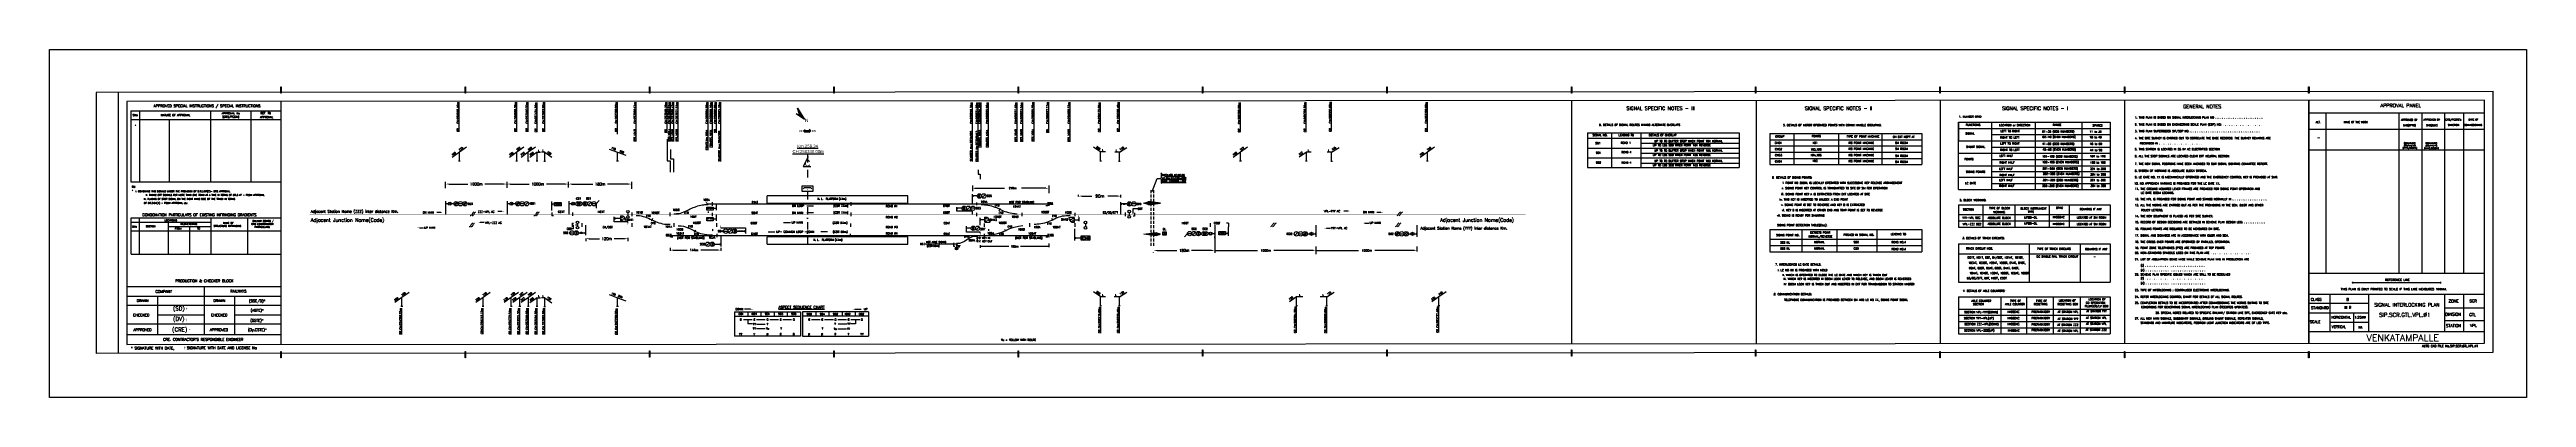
# Model space of a CAD drawing. Extents: x 2475 to 6205, y -9868 to 588.
# Drawn here: x 2475 to 4591, y -9868 to -9571 of the extents above; entities outside this region: 4.
import ezdxf
from ezdxf.enums import TextEntityAlignment as Align

# ---------------------------------------------------------------- set-up
doc = ezdxf.new("R2010")
doc.units = 0
doc.header["$LTSCALE"] = 0.5
for name, pattern in [('DASHDOT', [25.4, 12.7, -6.35, 0, -6.35]), ('DASHEDX2', [1.5, 1, -0.5]), ('HIDDEN', [0.375, 0.25, -0.125])]:
    doc.linetypes.add(name, pattern=pattern)
doc.layers.get('0').update_dxf_attribs({"linetype": 'CONTINUOUS'})
doc.layers.get('DEFPOINTS').update_dxf_attribs({"linetype": 'CONTINUOUS'})
doc.layers.add('DIM', color=7, linetype='CONTINUOUS')
doc.layers.add('POINTS', color=7, linetype='CONTINUOUS')
doc.styles.add('ARIAL', font='arial.ttf')
doc.styles.add('ROMANS', font='ROMANS.shx')
doc.dimstyles.get("Standard").update_dxf_attribs({"dimtxt": 0.18, "dimasz": 0.18, "dimexe": 0.18, "dimexo": 0.0625, "dimgap": 0.09, "dimtad": 0, "dimtih": 1, "dimtoh": 1, "dimdec": 4, "dimzin": 0, "dimdsep": 46, "dimtxsty": 'Standard', "dimcen": 0.09, "dimadec": 0, "dimazin": 0, "dimtfac": 1, "dimtdec": 4, "dimtofl": 0, "dimtmove": 0, "dimatfit": 3, "dimfxl": 1, "dimtolj": 1, "dimtzin": 0, "dimarcsym": 0})
pattern_1 = [(0, (0, 0), (0, 6.985), [5.08, -1.905]), (90, (0, 0), (-6.985, 4e-16), [5.08, -1.905])]
pattern_2 = [(0, (0, 361.862), (0, 6.985), [5.08, -1.905]), (90, (0, 361.862), (-6.985, 4e-16), [5.08, -1.905])]

# ---------------------------------------------------------------- blocks, each defined once
blk = doc.blocks.new('*D106')
at = {"color": 0, "lineweight": -2, "ltscale": 5, "transparency": 16777216}
for p, q in [((3353.8, -9696.3), (3353.8, -9695.1)), ((3356.8, -9696.1), (3365.1, -9696.1)), ((3386.9, -9696.1), (3378.6, -9696.1)), ((3389.9, -9697.3), (3389.9, -9695.1))]:
    blk.add_line(p, q, dxfattribs=at)
at = {"color": 0, "ltscale": 5, "transparency": 16777216}
for points in [[(3356.8, -9695.6), (3356.8, -9696.6), (3353.8, -9696.1)], [(3386.9, -9695.6), (3386.9, -9696.6), (3389.9, -9696.1)]]:
    blk.add_solid(points, dxfattribs=at)
at = {"layer": 'DEFPOINTS', "color": 0, "ltscale": 5, "transparency": 16777216}
for p in [(3353.8, -9701.3), (3389.9, -9696.1), (3389.9, -9702.3)]:
    blk.add_point(p, dxfattribs=at)
at = {"color": 0, "ltscale": 5, "transparency": 16777216, "insert": (3371.9, -9696.1), "char_height": 2.5, "attachment_point": 5, "style": 'ROMANS'}
blk.add_mtext('\\A1;90m', dxfattribs=at)
blk = doc.blocks.new('*D107')
at = {"color": 0, "lineweight": -2, "transparency": 16777216}
for p, q in [((2932.7, -9732.4), (2932.7, -9734.5)), ((2935.7, -9732.5), (2944.4, -9732.5)), ((2965.7, -9732.5), (2957, -9732.5)), ((2968.7, -9731.8), (2968.7, -9734.5))]:
    blk.add_line(p, q, dxfattribs=at)
at = {"color": 0, "transparency": 16777216}
for points in [[(2935.7, -9732), (2935.7, -9733), (2932.7, -9732.5)], [(2965.7, -9732), (2965.7, -9733), (2968.7, -9732.5)]]:
    blk.add_solid(points, dxfattribs=at)
at = {"layer": 'DEFPOINTS', "color": 0, "transparency": 16777216}
for p in [(2932.7, -9731.4), (2968.7, -9730.8), (2968.7, -9732.5)]:
    blk.add_point(p, dxfattribs=at)
at = {"color": 0, "transparency": 16777216, "insert": (2950.7, -9732.5), "char_height": 2.25, "attachment_point": 5, "style": 'ROMANS'}
blk.add_mtext('\\A1;120m', dxfattribs=at)
blk = doc.blocks.new('*D108')
at = {"color": 0, "lineweight": -2, "transparency": 16777216}
for p, q in [((2865.5, -9687.8), (2865.5, -9683.8)), ((2868.5, -9685.8), (2884.4, -9685.8)), ((2915, -9685.8), (2899.1, -9685.8)), ((2918, -9688.6), (2918, -9683.8))]:
    blk.add_line(p, q, dxfattribs=at)
at = {"color": 0, "transparency": 16777216}
for points in [[(2868.5, -9685.3), (2868.5, -9686.3), (2865.5, -9685.8)], [(2915, -9685.3), (2915, -9686.3), (2918, -9685.8)]]:
    blk.add_solid(points, dxfattribs=at)
at = {"layer": 'DEFPOINTS', "color": 0, "transparency": 16777216}
for p in [(2865.5, -9688.8), (2918, -9685.8), (2918, -9689.6)]:
    blk.add_point(p, dxfattribs=at)
at = {"color": 0, "transparency": 16777216, "insert": (2891.7, -9685.8), "char_height": 2.25, "attachment_point": 5, "style": 'ROMANS'}
blk.add_mtext('\\A1;1000m', dxfattribs=at)
blk = doc.blocks.new('*D109')
at = {"color": 0, "lineweight": -2, "transparency": 16777216}
for p, q in [((2918, -9688.6), (2918, -9683.8)), ((2921, -9685.8), (2938.7, -9685.8)), ((2969, -9685.8), (2951.3, -9685.8)), ((2972, -9689.9), (2972, -9683.8))]:
    blk.add_line(p, q, dxfattribs=at)
at = {"color": 0, "transparency": 16777216}
for points in [[(2921, -9685.3), (2921, -9686.3), (2918, -9685.8)], [(2969, -9685.3), (2969, -9686.3), (2972, -9685.8)]]:
    blk.add_solid(points, dxfattribs=at)
at = {"layer": 'DEFPOINTS', "color": 0, "transparency": 16777216}
for p in [(2918, -9685.8), (2918, -9689.6), (2972, -9690.9)]:
    blk.add_point(p, dxfattribs=at)
at = {"color": 0, "transparency": 16777216, "insert": (2945, -9685.8), "char_height": 2.25, "attachment_point": 5, "style": 'ROMANS'}
blk.add_mtext('\\A1;180m', dxfattribs=at)
blk = doc.blocks.new('PSIG_R')
at = {"color": 5}
for p, q in [((0, 15), (0, 0)), ((0.2, 13), (0.2, 11)), ((3.2, 12), (0.2, 12)), ((9.7, 12), (6.7, 12)), ((10.1, 10.7), (13.5, 14.1)), ((10.9, 9.9), (14.4, 13.3)), ((19.7, 12), (14.7, 12)), ((24, 13.8), (20.5, 10.2))]:
    blk.add_line(p, q, dxfattribs=at)
for centre, radius in [((5, 12), 1.75), ((12.2, 12), 2.5), ((17.2, 12), 2.5), ((22.2, 12), 2.5)]:
    blk.add_circle(centre, radius, dxfattribs=at)
blk.add_solid([(0.5, 3), (-0.5, 3), (0, 0)], dxfattribs=at)
at = {"color": 5, "style": 'ROMANS'}
blk.add_text('P', height=2.25, rotation=270, dxfattribs=at).set_placement((5, 12), align=Align.MIDDLE)
blk.add_attdef('SIGNO', text='', height=2.25, dxfattribs=at).set_placement((17.2, 17), align=Align.CENTER)
blk = doc.blocks.new('NSD')
at = {"color": 5}
for points in [[(0.8, 2.2), (0.1, 2), (-0.4, 1.5), (-0.8, 0.9), (-1.2, 0.2), (-1.6, -0.6), (-2, -1.2), (-2.5, -1.7), (-3.2, -1.8)], [(2.8, 2.2), (2.1, 2), (1.6, 1.5), (1.2, 0.9), (0.8, 0.2), (0.4, -0.6), (0, -1.2), (-0.5, -1.7), (-1.2, -1.8)]]:
    blk.add_lwpolyline(points, dxfattribs=at)
blk = doc.blocks.new('*D110')
at = {"color": 0, "lineweight": -2, "transparency": 16777216}
for p, q in [((2813, -9687.8), (2813, -9683.8)), ((2816, -9685.8), (2831.9, -9685.8)), ((2862.5, -9685.8), (2846.6, -9685.8)), ((2865.5, -9687.8), (2865.5, -9683.8))]:
    blk.add_line(p, q, dxfattribs=at)
at = {"color": 0, "transparency": 16777216}
for points in [[(2816, -9685.3), (2816, -9686.3), (2813, -9685.8)], [(2862.5, -9685.3), (2862.5, -9686.3), (2865.5, -9685.8)]]:
    blk.add_solid(points, dxfattribs=at)
at = {"layer": 'DEFPOINTS', "color": 0, "transparency": 16777216}
for p in [(2813, -9688.8), (2865.5, -9685.8), (2865.5, -9688.8)]:
    blk.add_point(p, dxfattribs=at)
at = {"color": 0, "transparency": 16777216, "insert": (2839.2, -9685.8), "char_height": 2.25, "attachment_point": 5, "style": 'ROMANS'}
blk.add_mtext('\\A1;1000m', dxfattribs=at)
blk = doc.blocks.new('*D111')
at = {"color": 0, "lineweight": -2, "transparency": 16777216}
for p, q in [((2813, -9689.3), (2813, -9683.8)), ((2816, -9685.8), (2831.9, -9685.8)), ((2862.5, -9685.8), (2846.6, -9685.8)), ((2865.5, -9689), (2865.5, -9683.8))]:
    blk.add_line(p, q, dxfattribs=at)
at = {"color": 0, "transparency": 16777216}
for points in [[(2816, -9685.3), (2816, -9686.3), (2813, -9685.8)], [(2862.5, -9685.3), (2862.5, -9686.3), (2865.5, -9685.8)]]:
    blk.add_solid(points, dxfattribs=at)
at = {"layer": 'DEFPOINTS', "color": 0, "transparency": 16777216}
for p in [(2813, -9690.3), (2865.5, -9685.8), (2865.5, -9690)]:
    blk.add_point(p, dxfattribs=at)
at = {"color": 0, "transparency": 16777216, "insert": (2839.2, -9685.8), "char_height": 2.25, "attachment_point": 5, "style": 'ROMANS'}
blk.add_mtext('\\A1;1000m', dxfattribs=at)
blk = doc.blocks.new('*D112')
at = {"color": 0, "lineweight": -2, "transparency": 16777216}
for p, q in [((3470.2, -9733.5), (3470.2, -9741)), ((3417.8, -9744.2), (3417.8, -9744)), ((3420.8, -9742.5), (3437.7, -9742.5)), ((3467.2, -9742.5), (3450.3, -9742.5))]:
    blk.add_line(p, q, dxfattribs=at)
at = {"color": 0, "transparency": 16777216}
for points in [[(3420.8, -9742), (3420.8, -9743), (3417.8, -9742.5)], [(3467.2, -9742), (3467.2, -9743), (3470.2, -9742.5)]]:
    blk.add_solid(points, dxfattribs=at)
at = {"layer": 'DEFPOINTS', "color": 0, "transparency": 16777216}
for p in [(3417.8, -9735.2), (3470.2, -9742.5), (3470.2, -9742.5)]:
    blk.add_point(p, dxfattribs=at)
at = {"color": 0, "transparency": 16777216, "insert": (3444, -9742.5), "char_height": 2.25, "attachment_point": 5, "style": 'ROMANS'}
blk.add_mtext('\\A1;180m', dxfattribs=at)

msp = doc.modelspace()

# ---------------------------------------------------------------- hatches: boundary and pattern name
h = msp.add_hatch()
h.set_pattern_fill('ANGLE', color=256)
h.set_pattern_definition(pattern_2)
h.paths.add_polyline_path([(5446.0458, 588.1185, 1), (5446.3207, 588.1185, 1)])
h.paths.add_polyline_path([(5448.4858, 587.025, 1), (5448.7606, 587.025, 1)])
h.paths.add_polyline_path([(5446.0458, 585.987, 1), (5446.3207, 585.987, 1)])
h.paths.add_polyline_path([(5443.5783, 587.025, 1), (5443.8532, 587.025, 1)])
h = msp.add_hatch()
h.set_pattern_fill('ANGLE', color=256)
h.set_pattern_definition(pattern_2)
h.paths.add_polyline_path([(6202.9655, 555.0175, 1), (6202.6907, 555.0175, 1)])
h.paths.add_polyline_path([(6205.433, 553.9795, 1), (6205.1582, 553.9795, 1)])
h.paths.add_polyline_path([(6202.6907, 552.886, 1), (6202.9655, 552.886, 1)])
h.paths.add_polyline_path([(6200.5256, 553.9795, 1), (6200.2507, 553.9795, 1)])
h = msp.add_hatch()
h.set_pattern_fill('ANGLE', color=256)
h.set_pattern_definition(pattern_1)
h.paths.add_polyline_path([(5446.0458, 226.2564, 1), (5446.3207, 226.2564, 1)])
h.paths.add_polyline_path([(5448.4858, 225.1629, 1), (5448.7606, 225.1629, 1)])
h.paths.add_polyline_path([(5446.0458, 224.1249, 1), (5446.3207, 224.1249, 1)])
h.paths.add_polyline_path([(5443.5783, 225.1629, 1), (5443.8532, 225.1629, 1)])
h = msp.add_hatch()
h.set_pattern_fill('ANGLE', color=256)
h.set_pattern_definition(pattern_1)
h.paths.add_polyline_path([(6202.9655, 193.1555, 1), (6202.6907, 193.1555, 1)])
h.paths.add_polyline_path([(6205.433, 192.1175, 1), (6205.1582, 192.1175, 1)])
h.paths.add_polyline_path([(6202.6907, 191.024, 1), (6202.9655, 191.024, 1)])
h.paths.add_polyline_path([(6200.5256, 192.1175, 1), (6200.2507, 192.1175, 1)])
at = {"true_color": 0x000000}
h = msp.add_hatch(color=18, dxfattribs=at)
h.dxf.hatch_style = 1
h.paths.add_polyline_path([(2672.3966, -9602.8332), (2672.1096, -9602.8332), (2672.1096, -9608.2577), (2672.3966, -9608.2577)])
h = msp.add_hatch(color=18, dxfattribs=at)
h.dxf.hatch_style = 1
h.paths.add_polyline_path([(2829.9394, -9602.8332), (2829.6524, -9602.8332), (2829.6524, -9608.2577), (2829.9394, -9608.2577)])
h = msp.add_hatch(color=18, dxfattribs=at)
h.dxf.hatch_style = 1
h.paths.add_polyline_path([(2987.4535, -9602.8332), (2987.1664, -9602.8332), (2987.1664, -9608.2577), (2987.4535, -9608.2577)])
h = msp.add_hatch(color=18, dxfattribs=at)
h.dxf.hatch_style = 1
h.paths.add_polyline_path([(3144.9101, -9602.8332), (3144.623, -9602.8332), (3144.623, -9608.2577), (3144.9101, -9608.2577)])
h = msp.add_hatch(color=18, dxfattribs=at)
h.dxf.hatch_style = 1
h.paths.add_polyline_path([(3302.4059, -9602.8332), (3302.1188, -9602.8332), (3302.1188, -9608.2577), (3302.4059, -9608.2577)])
h = msp.add_hatch(color=18, dxfattribs=at)
h.dxf.hatch_style = 1
h.paths.add_polyline_path([(3459.8771, -9602.8332), (3459.59, -9602.8332), (3459.59, -9608.2577), (3459.8771, -9608.2577)])
h = msp.add_hatch(color=18, dxfattribs=at)
h.dxf.hatch_style = 1
h.paths.add_polyline_path([(3617.5093, -9602.8332), (3617.2222, -9602.8332), (3617.2222, -9608.2577), (3617.5093, -9608.2577)])
h = msp.add_hatch(color=18, dxfattribs=at)
h.dxf.hatch_style = 1
h.paths.add_polyline_path([(3774.9974, -9602.8332), (3774.7103, -9602.8332), (3774.7103, -9608.2577), (3774.9974, -9608.2577)])
h = msp.add_hatch(color=18, dxfattribs=at)
h.dxf.hatch_style = 1
h.paths.add_polyline_path([(3932.4634, -9602.8332), (3932.1764, -9602.8332), (3932.1764, -9608.2577), (3932.4634, -9608.2577)])
h = msp.add_hatch(color=18, dxfattribs=at)
h.dxf.hatch_style = 1
h.paths.add_polyline_path([(4089.9071, -9602.8332), (4089.62, -9602.8332), (4089.62, -9608.2577), (4089.9071, -9608.2577)])
h = msp.add_hatch(color=18, dxfattribs=at)
h.dxf.hatch_style = 1
h.paths.add_polyline_path([(4247.4343, -9602.8332), (4247.1472, -9602.8332), (4247.1472, -9608.2577), (4247.4343, -9608.2577)])
h = msp.add_hatch(color=18, dxfattribs=at)
h.dxf.hatch_style = 1
h.paths.add_polyline_path([(4404.9095, -9602.8332), (4404.6224, -9602.8332), (4404.6224, -9608.2577), (4404.9095, -9608.2577)])
msp.add_hatch(color=18, dxfattribs=at).paths.add_polyline_path([(3116.0543, -9627.0405), (3115.2963, -9624.5475), (3117.8969, -9628.8349), (3114.9163, -9626.7825)])
h = msp.add_hatch(color=18, dxfattribs=at)
h.dxf.hatch_style = 1
h.paths.add_polyline_path([(3120.1372, -9639.6522), (3120.1372, -9639.2576), (3118.7937, -9640.4333), (3120.1372, -9641.6091), (3120.1372, -9641.2145), (3123.5929, -9641.2145), (3123.5929, -9641.6091), (3124.9364, -9640.4333), (3123.5929, -9639.2576), (3123.5929, -9639.6522)])
h = msp.add_hatch(color=18, dxfattribs=at)
edge = h.paths.add_edge_path()
edge.add_arc((3267.1014, -9732.0371), 0.375, 0, 360)
h = msp.add_hatch(color=18, dxfattribs=at)
h.paths.add_polyline_path([(3267.1014, -9731.7243, -0.414213562), (3267.4142, -9732.0371, -0.414213562), (3267.1014, -9732.3499)])
h.paths.add_polyline_path([(3267.1014, -9732.3499, -0.414213562), (3266.7885, -9732.0371, -0.414213562), (3267.1014, -9731.7243)])
h = msp.add_hatch(color=18, dxfattribs=at)
h.dxf.hatch_style = 1
h.paths.add_polyline_path([(4517.1099, -9769.9121), (4442.1227, -9769.9121), (4442.1227, -9770.3228), (4517.1099, -9770.3228)])
h = msp.add_hatch(color=18, dxfattribs=at)
h.dxf.hatch_style = 1
h.paths.add_polyline_path([(2672.3966, -9828.9164), (2672.1096, -9828.9164), (2672.1096, -9834.3409), (2672.3966, -9834.3409)])
h = msp.add_hatch(color=18, dxfattribs=at)
h.dxf.hatch_style = 1
h.paths.add_polyline_path([(2829.9394, -9828.9164), (2829.6524, -9828.9164), (2829.6524, -9834.3409), (2829.9394, -9834.3409)])
h = msp.add_hatch(color=18, dxfattribs=at)
h.dxf.hatch_style = 1
h.paths.add_polyline_path([(2987.4535, -9828.1664), (2987.1664, -9828.1664), (2987.1664, -9833.5909), (2987.4535, -9833.5909)])
h = msp.add_hatch(color=18, dxfattribs=at)
h.dxf.hatch_style = 1
h.paths.add_polyline_path([(3144.9101, -9828.1664), (3144.623, -9828.1664), (3144.623, -9833.5909), (3144.9101, -9833.5909)])
h = msp.add_hatch(color=18, dxfattribs=at)
h.dxf.hatch_style = 1
h.paths.add_polyline_path([(3302.4059, -9828.1664), (3302.1188, -9828.1664), (3302.1188, -9833.5909), (3302.4059, -9833.5909)])
h = msp.add_hatch(color=18, dxfattribs=at)
h.dxf.hatch_style = 1
h.paths.add_polyline_path([(3459.8771, -9827.4164), (3459.59, -9827.4164), (3459.59, -9832.8409), (3459.8771, -9832.8409)])
h = msp.add_hatch(color=18, dxfattribs=at)
h.dxf.hatch_style = 1
h.paths.add_polyline_path([(3617.5093, -9827.4164), (3617.2222, -9827.4164), (3617.2222, -9832.8409), (3617.5093, -9832.8409)])
h = msp.add_hatch(color=18, dxfattribs=at)
h.dxf.hatch_style = 1
h.paths.add_polyline_path([(3774.9974, -9827.4164), (3774.7103, -9827.4164), (3774.7103, -9832.8409), (3774.9974, -9832.8409)])
h = msp.add_hatch(color=18, dxfattribs=at)
h.dxf.hatch_style = 1
h.paths.add_polyline_path([(3932.4634, -9827.4164), (3932.1764, -9827.4164), (3932.1764, -9832.8409), (3932.4634, -9832.8409)])
h = msp.add_hatch(color=18, dxfattribs=at)
h.dxf.hatch_style = 1
h.paths.add_polyline_path([(4089.9071, -9828.9164), (4089.62, -9828.9164), (4089.62, -9834.3409), (4089.9071, -9834.3409)])
h = msp.add_hatch(color=18, dxfattribs=at)
h.dxf.hatch_style = 1
h.paths.add_polyline_path([(4247.4343, -9828.9164), (4247.1472, -9828.9164), (4247.1472, -9834.3409), (4247.4343, -9834.3409)])
h = msp.add_hatch(color=18, dxfattribs=at)
h.dxf.hatch_style = 1
h.paths.add_polyline_path([(4404.9095, -9828.9164), (4404.6224, -9828.9164), (4404.6224, -9834.3409), (4404.9095, -9834.3409)])

# ---------------------------------------------------------------- linework, layer by layer
at = {"color": 18, "true_color": 0x000000}
for p, q in [((2514.58, -9607.4143), (4562.288, -9606.3471)), ((4562.288, -9829.3837), (4562.288, -9606.3471)), ((4562.288, -9829.3253), (4562.288, -9606.5777)), ((2514.4206, -9607.6194), (2514.4206, -9830.5983)), ((2540.6706, -9615.1443), (2540.6706, -9822.8947)), ((4554.788, -9614.1035), (2540.7424, -9615.1443)), ((2544.0248, -9623.1225), (2672.257, -9623.1225)), ((2544.0248, -9623.1225), (2544.0248, -9683.9211)), ((2551.5248, -9623.1225), (2551.5248, -9683.9211)), ((2612.1202, -9623.1225), (2612.1202, -9683.9211)), ((2646.4599, -9623.1225), (2646.4599, -9683.9211)), ((2672.257, -9615.0764), (2672.257, -9823.01)), ((3112.589, -9625.7627), (3115.3547, -9626.3897)), ((3119.4679, -9630.4995), (3112.589, -9625.7627)), ((3115.3547, -9626.3897), (3113.7263, -9621.0335)), ((3113.7263, -9621.0335), (3119.4679, -9630.4995)), ((3114.9163, -9626.7825), (3116.0543, -9627.0405)), ((3117.8969, -9628.8349), (3114.9163, -9626.7825)), ((3116.0543, -9627.0405), (3115.2963, -9624.5475)), ((3115.2963, -9624.5475), (3117.8969, -9628.8349)), ((3774.7348, -9614.4252), (3774.7348, -9822.1723)), ((3932.4744, -9614.4252), (3932.4744, -9822.1723)), ((4089.727, -9614.3438), (4089.727, -9822.0905)), ((4247.281, -9614.2624), (4247.281, -9822.0088)), ((4404.8013, -9614.1863), (4404.8013, -9821.7813)), ((4404.8013, -9624.9253), (4554.788, -9624.9253)), ((4404.8128, -9821.927), (4404.8128, -9614.181)), ((4404.8128, -9821.927), (4404.8128, -9614.181)), ((4419.3849, -9614.0753), (4419.3849, -9614.1781)), ((4419.3849, -9624.9253), (4419.3849, -9761.8943)), ((4463.3458, -9624.9253), (4505.6724, -9624.9253)), ((4481.7723, -9624.9253), (4481.7723, -9761.8928)), ((4483.0616, -9614.0753), (4483.0616, -9614.1423)), ((4501.1899, -9614.0753), (4501.1899, -9614.1322)), ((4501.1899, -9624.9253), (4501.1899, -9761.8928)), ((4520.8021, -9624.9253), (4520.8021, -9761.8927)), ((4536.9526, -9614.0753), (4536.9526, -9614.1121)), ((4536.9526, -9624.9253), (4536.9526, -9761.8927)), ((4554.788, -9821.8253), (4554.788, -9614.0753)), ((4554.788, -9821.8492), (4554.788, -9614.0753)), ((2544.0248, -9630.6225), (2672.257, -9630.6225)), ((2544.0248, -9630.6225), (2546.9774, -9630.6225)), ((2576.7332, -9630.6225), (2576.7332, -9683.9211)), ((2959.8078, -9643.073), (2959.8078, -9635.573)), ((3788.5588, -9641.9628), (3788.5588, -9671.5494)), ((3788.5588, -9641.9628), (3918.2312, -9641.9628)), ((3788.5588, -9646.5389), (3918.2312, -9646.5389)), ((3809.039, -9641.9628), (3809.039, -9671.5494)), ((3834.1035, -9641.9628), (3834.1035, -9671.5494)), ((3918.2312, -9641.9628), (3918.2312, -9671.5494)), ((3944.379, -9642.557), (4074.0514, -9642.557)), ((3944.379, -9642.557), (3944.379, -9669.2027)), ((3944.379, -9647.8773), (4038.1305, -9647.8773)), ((3944.379, -9647.8773), (4074.0514, -9647.8773)), ((3964.8592, -9642.557), (3964.8592, -9669.2027)), ((4002.9521, -9642.557), (4002.9521, -9669.2027)), ((4039.9088, -9642.557), (4039.9088, -9669.2027)), ((4074.0514, -9642.557), (4074.0514, -9669.2027)), ((4105.4802, -9632.9056), (4235.132, -9632.9056)), ((4105.4802, -9690.5363), (4105.4802, -9632.9056)), ((4105.4802, -9632.9056), (4105.4802, -9648.8665)), ((4105.543, -9638.2259), (4235.132, -9638.2259)), ((4105.543, -9648.8665), (4235.132, -9648.8665)), ((4133.6576, -9632.9056), (4133.6576, -9690.5363)), ((4133.6576, -9643.5462), (4235.132, -9643.5462)), ((4170.937, -9632.9056), (4170.937, -9690.5363)), ((4170.937, -9633.0894), (4170.937, -9649.0504)), ((4210.7813, -9632.9089), (4210.7813, -9690.5363)), ((4235.132, -9632.9056), (4235.132, -9690.5363)), ((4404.8013, -9638.7701), (4554.788, -9638.9054)), ((2824.7264, -9658.6621), (2818.5828, -9662.9639)), ((2825.4764, -9666.1621), (2823.9764, -9666.1621)), ((2830.87, -9654.3602), (2824.7264, -9658.6621)), ((2824.7264, -9666.1621), (2824.7264, -9658.6621)), ((2873.776, -9658.6621), (2867.6324, -9662.9639)), ((2874.526, -9666.1621), (2873.026, -9666.1621)), ((2879.9197, -9654.3602), (2873.776, -9658.6621)), ((2873.776, -9666.1621), (2873.776, -9658.6621)), ((2883.6019, -9658.6621), (2877.4583, -9662.9639)), ((2884.3519, -9666.1621), (2882.8519, -9666.1621)), ((2889.7455, -9654.3602), (2883.6019, -9658.6621)), ((2883.6019, -9666.1621), (2883.6019, -9658.6621)), ((2891.1345, -9658.681), (2884.9909, -9662.9828)), ((2891.8845, -9666.181), (2890.3845, -9666.181)), ((2891.1345, -9666.181), (2891.1345, -9658.681)), ((2891.1345, -9658.681), (2893.9951, -9658.681)), ((2897.7078, -9658.6155), (2894.8049, -9658.6155)), ((2896.9578, -9666.1155), (2898.4578, -9666.1155)), ((2897.7078, -9658.6155), (2903.8515, -9662.9173)), ((2897.7078, -9666.1155), (2897.7078, -9658.6155)), ((2952.7697, -9655.9626), (2959.8078, -9658.5538)), ((2959.0578, -9666.0538), (2960.5578, -9666.0538)), ((2959.8078, -9658.5538), (2966.846, -9661.145)), ((2959.8078, -9666.0538), (2959.8078, -9658.5538)), ((3122.8578, -9662.4683), (3118.3578, -9670.7183)), ((3372.6507, -9658.4256), (3366.4541, -9654.2005)), ((3371.8578, -9665.924), (3373.3578, -9665.924)), ((3372.6078, -9665.924), (3372.6078, -9658.424)), ((3376.7111, -9658.3556), (3372.6984, -9658.3556)), ((3376.7111, -9658.3588), (3372.6984, -9658.3556)), ((3388.6518, -9658.6155), (3384.798, -9658.6155)), ((3387.9018, -9666.1155), (3389.4018, -9666.1155)), ((3388.6518, -9658.6155), (3395.0415, -9654.6884)), ((3388.6518, -9666.1155), (3388.6518, -9658.6155)), ((3492.0416, -9658.6621), (3485.898, -9662.9639)), ((3492.7916, -9666.1621), (3491.2916, -9666.1621)), ((3498.1853, -9654.3602), (3492.0416, -9658.6621)), ((3492.0416, -9666.1621), (3492.0416, -9658.6621)), ((3548.3217, -9658.424), (3542.178, -9662.7258)), ((3547.5717, -9665.924), (3549.0717, -9665.924)), ((3552.3344, -9658.424), (3548.3217, -9658.424)), ((3548.3217, -9665.924), (3548.3217, -9658.424)), ((3552.3344, -9658.4272), (3548.3217, -9658.424)), ((3569.8668, -9658.6155), (3566.0129, -9658.6155)), ((3569.1168, -9666.1155), (3570.6168, -9666.1155)), ((3569.8668, -9658.6155), (3576.2565, -9654.6884)), ((3569.8668, -9666.1155), (3569.8668, -9658.6155)), ((3651.7763, -9658.6621), (3645.6326, -9662.9639)), ((3652.5263, -9666.1621), (3651.0263, -9666.1621)), ((3657.9199, -9654.3602), (3651.7763, -9658.6621)), ((3651.7763, -9666.1621), (3651.7763, -9658.6621)), ((3788.5588, -9655.0092), (3918.2312, -9655.0092)), ((3788.5588, -9663.4936), (3882.3103, -9663.4936)), ((3788.5588, -9663.4936), (3918.2312, -9663.4936)), ((3834.1035, -9650.981), (3918.2312, -9650.981)), ((3834.1035, -9659.4352), (3918.2312, -9659.4352)), ((3834.1035, -9667.9253), (3918.2312, -9667.9253)), ((3944.379, -9653.1976), (4074.0514, -9653.1976)), ((3944.379, -9658.5179), (4074.0514, -9658.5179)), ((3944.379, -9663.8824), (4038.1305, -9663.8824)), ((3944.379, -9663.8824), (4074.0514, -9663.8824)), ((3944.379, -9669.2027), (4074.0514, -9669.2027)), ((4105.4802, -9659.5072), (4235.132, -9659.5072)), ((4105.4802, -9670.1478), (4235.132, -9670.1478)), ((4133.6576, -9654.1869), (4235.132, -9654.1869)), ((4133.6576, -9664.8275), (4235.132, -9664.8275)), ((4404.8013, -9656.5237), (4554.788, -9656.5237)), ((4463.3458, -9656.5237), (4505.6724, -9656.5237)), ((4505.6724, -9656.5237), (4554.788, -9656.5237)), ((2544.0248, -9683.9211), (2672.257, -9683.9211)), ((3118.3578, -9670.7183), (3125.1078, -9670.7183)), ((3119.6125, -9688.6501), (3118.5735, -9689.8636)), ((3119.5965, -9688.6501), (3124.7439, -9688.6501)), ((3124.7279, -9688.6501), (3125.7669, -9689.8636)), ((3263.2098, -9687.0428), (3263.2098, -9691.833)), ((3264.9733, -9689.4379), (3290.5431, -9689.4379)), ((3268.0786, -9673.613), (3268.0786, -9677.35)), ((3268.0786, -9677.35), (3269.7414, -9677.35)), ((3269.7414, -9677.35), (3269.7414, -9681.5022)), ((3325.7838, -9689.4379), (3304.8782, -9689.4379)), ((3328.2588, -9687.0428), (3328.2588, -9693.535)), ((3424.2407, -9680.3739), (3423.6223, -9680.9923)), ((3423.6223, -9680.9923), (3424.2407, -9681.6106)), ((3424.2407, -9677.0563), (3425.0057, -9676.2913)), ((3424.2407, -9677.0563), (3424.2407, -9680.3739)), ((3424.2407, -9681.6106), (3424.2407, -9684.6738)), ((3424.2407, -9684.6751), (3425.0057, -9685.4401)), ((3788.5588, -9671.5494), (3918.2312, -9671.5494)), ((4105.4802, -9679.8957), (4235.132, -9679.8957)), ((4105.4802, -9690.5363), (4235.132, -9690.5363)), ((4235.132, -9675.4681), (4133.6576, -9675.4681)), ((4133.6576, -9685.216), (4235.132, -9685.216)), ((2808.7948, -9710.2028), (2805.4198, -9710.2028)), ((2812.8033, -9700.324), (2812.8033, -9711.574)), ((2812.9704, -9701.8273), (2812.9704, -9703.3273)), ((2815.2204, -9702.5773), (2812.9704, -9702.5773)), ((2820.0954, -9702.5773), (2817.8454, -9702.5773)), ((2820.3651, -9703.5462), (2822.9393, -9700.972)), ((2821.0015, -9704.1826), (2823.5757, -9701.6084)), ((2827.5954, -9702.5773), (2823.8454, -9702.5773)), ((2827.8651, -9703.5462), (2830.4393, -9700.972)), ((2828.5015, -9704.1826), (2831.0757, -9701.6084)), ((2860.9322, -9709.2383), (2857.5572, -9709.2383)), ((2903.5445, -9700.7289), (2903.5445, -9708.3952)), ((2903.6944, -9702.277), (2903.6944, -9703.777)), ((2906.0201, -9703.027), (2903.6944, -9703.0217)), ((2903.7408, -9710.074), (2903.7408, -9713.074)), ((2903.7408, -9710.074), (2903.7408, -9713.074)), ((2906.0318, -9701.7039), (2911.7131, -9704.3562)), ((2906.0866, -9704.329), (2911.6596, -9701.7651)), ((2918.1783, -9700.324), (2918.1783, -9711.574)), ((2918.3454, -9701.8273), (2918.3454, -9703.3273)), ((2920.5954, -9702.5773), (2918.3454, -9702.5773)), ((2921.4783, -9710.074), (2921.4783, -9713.074)), ((2924.0103, -9702.5773), (2923.2204, -9702.5773)), ((2925.3661, -9704.0557), (2928.2533, -9704.0561)), ((2925.375, -9701.0806), (2928.2622, -9701.081)), ((2926.0689, -9703.3402), (2927.5538, -9701.8552)), ((2930.3454, -9702.5773), (2929.636, -9702.5773)), ((2931.7704, -9704.3975), (2931.7704, -9700.7571)), ((2932.6704, -9704.3975), (2932.6704, -9700.7571)), ((2937.2962, -9701.2515), (2934.6446, -9703.9031)), ((2941.5954, -9702.5773), (2937.8454, -9702.5773)), ((2941.5954, -9702.5773), (2944.2471, -9699.9257)), ((2941.651, -9702.5774), (2941.6531, -9706.3274)), ((2968.7804, -9710.5181), (2968.7804, -9712.7681)), ((2971.9908, -9710.1564), (2971.9908, -9713.1564)), ((2971.9908, -9710.2065), (2971.9908, -9713.2065)), ((3004.6374, -9710.2314), (3004.6374, -9713.2314)), ((3040.8263, -9701.2885), (3040.8263, -9704.2885)), ((3040.8265, -9710.3199), (3040.8265, -9713.3199)), ((3044.2377, -9706.7904), (3041.5431, -9706.7904)), ((3044.2377, -9706.0404), (3044.2377, -9707.5404)), ((3159.0734, -9701.2688), (3159.0734, -9704.2688)), ((3159.091, -9710.1622), (3159.091, -9713.1622)), ((3249.914, -9705.6931), (3249.914, -9707.1931)), ((3254.0776, -9706.4431), (3249.914, -9706.4431)), ((3255.5026, -9708.2633), (3255.5026, -9704.6229)), ((3256.4026, -9708.2633), (3256.4026, -9704.6229)), ((3261.0272, -9705.116), (3258.378, -9707.7701)), ((3265.3276, -9706.4431), (3261.5776, -9706.4448)), ((3263.4072, -9695.2422), (3263.4072, -9696.7422)), ((3267.1572, -9695.9922), (3263.4072, -9695.9922)), ((3266.5271, -9710.287), (3266.5271, -9713.287)), ((3266.5649, -9701.662), (3266.5649, -9703.912)), ((3268.5822, -9697.8124), (3268.5822, -9694.172)), ((3269.4822, -9697.8124), (3269.4822, -9694.172)), ((3274.1068, -9694.6652), (3271.4575, -9697.3193)), ((3285.9239, -9708.5692), (3286.9783, -9706.5256)), ((3305.2338, -9710.3246), (3305.2338, -9713.3246)), ((3327.436, -9701.287), (3327.436, -9704.287)), ((3328.2588, -9701.287), (3328.2588, -9704.287)), ((3350.5668, -9710.287), (3350.5668, -9713.287)), ((3390.0642, -9702.0376), (3390.0642, -9703.5376)), ((3395.3142, -9702.7876), (3390.0642, -9702.7876)), ((3393.4858, -9710.1995), (3393.4858, -9713.1995)), ((3396.7392, -9704.6078), (3396.7392, -9700.9674)), ((3397.0772, -9710.4424), (3397.0772, -9712.6924)), ((3397.6392, -9704.6078), (3397.6392, -9700.9674)), ((3402.8142, -9702.7876), (3399.0642, -9702.7876)), ((3400.48, -9706.6563), (3404.1694, -9706.6563)), ((3401.5884, -9710.2416), (3401.5884, -9713.2416)), ((3409.5437, -9702.2328), (3413.2937, -9701.1078)), ((3413.2937, -9703.3578), (3409.5437, -9702.2328)), ((3415.5437, -9703.3578), (3413.2937, -9701.1078)), ((3415.5437, -9701.1078), (3413.2937, -9703.3578)), ((3423.7937, -9702.2328), (3415.5437, -9701.1078)), ((3415.5437, -9703.3578), (3423.7937, -9702.2328)), ((3583.8241, -9708.8259), (3580.4491, -9708.8259)), ((3612.0041, -9710.1174), (3608.6291, -9710.1174)), ((4105.4897, -9703.5783), (4105.4897, -9722.5342)), ((4105.4897, -9703.5783), (4235.1621, -9703.5783)), ((4105.4897, -9711.8936), (4235.1621, -9711.8936)), ((4126.2404, -9703.5783), (4126.2404, -9722.5342)), ((4153.4605, -9703.5783), (4153.4605, -9722.5342)), ((4182.8498, -9703.5783), (4182.8498, -9722.5342)), ((4200.0537, -9703.5783), (4200.0537, -9722.5342)), ((4235.1621, -9703.5783), (4235.1621, -9722.5342)), ((2544.2676, -9745.74), (2544.2676, -9714.6029)), ((2544.2676, -9714.6029), (2672.257, -9714.6029)), ((2544.2683, -9725.8529), (2672.257, -9725.8529)), ((2544.3159, -9718.3529), (2612.3198, -9718.3529)), ((2551.1319, -9714.6029), (2551.1319, -9745.74)), ((2576.0738, -9718.3529), (2576.0738, -9745.74)), ((2576.0738, -9722.1029), (2612.3198, -9722.1029)), ((2594.0821, -9722.1029), (2594.0821, -9745.74)), ((2612.3198, -9714.6029), (2612.3198, -9745.74)), ((2643.724, -9714.6029), (2643.724, -9745.74)), ((2790.7055, -9723.1791), (2794.0805, -9723.1791)), ((2842.5235, -9718.4604), (2845.8985, -9718.4604)), ((2905.2408, -9713.074), (2903.7408, -9713.074)), ((2905.2408, -9713.074), (2903.7408, -9713.074)), ((2919.0249, -9727.5628), (2922.7749, -9727.5628)), ((2922.1669, -9724.1693), (2920.8807, -9724.1693)), ((2921.1774, -9719.1995), (2921.1774, -9722.1995)), ((2921.1803, -9719.2009), (2921.1803, -9722.2009)), ((2922.1669, -9724.1693), (2922.1669, -9720.7069)), ((2924.1999, -9725.7426), (2924.1999, -9729.383)), ((2925.0999, -9725.7426), (2925.0999, -9729.383)), ((2925.5762, -9719.6569), (2925.5762, -9721.9069)), ((2926.5249, -9727.5628), (2932.5249, -9727.5682)), ((2929.3917, -9719.2009), (2929.3917, -9722.2009)), ((2932.5249, -9728.3128), (2932.5249, -9726.8128)), ((2932.6919, -9729.398), (2932.6919, -9720.788)), ((2957.4238, -9714.451), (2957.4238, -9715.951)), ((2962.6738, -9715.201), (2957.4238, -9715.1955)), ((2962.6738, -9717.451), (2962.6738, -9712.951)), ((2962.6738, -9717.451), (2967.1738, -9717.451)), ((2968.6908, -9718.537), (2968.6908, -9718.0429)), ((2971.9908, -9719.287), (2971.9908, -9722.287)), ((2989.7999, -9715.3495), (2988.7456, -9717.3931)), ((3004.8648, -9728.2861), (3004.8648, -9731.2861)), ((3005.48, -9728.287), (3005.48, -9731.287)), ((3007.9797, -9719.287), (3007.9797, -9722.287)), ((3026.4934, -9725.2146), (3025.439, -9727.2582)), ((3044.2329, -9715.7549), (3041.5382, -9715.7549)), ((3044.2329, -9715.0049), (3044.2329, -9716.5049)), ((3044.3906, -9719.287), (3044.3906, -9722.287)), ((3044.7685, -9728.2995), (3044.7685, -9731.2995)), ((3050.4846, -9726.0226), (3054.2346, -9726.0209)), ((3054.785, -9727.3496), (3057.4342, -9724.6956)), ((3059.4096, -9724.2024), (3059.4096, -9727.8428)), ((3060.3096, -9724.2024), (3060.3096, -9727.8428)), ((3061.7346, -9726.0226), (3068.9644, -9726.0226)), ((3068.9644, -9726.7726), (3068.9644, -9725.2726)), ((3069.1618, -9723.1835), (3069.1618, -9727.8981)), ((3158.6985, -9728.2914), (3158.6985, -9731.2914)), ((3158.9011, -9719.3828), (3158.9011, -9722.3828)), ((3257.8625, -9726.9285), (3257.8625, -9721.8162)), ((3263.2912, -9725.3682), (3263.2912, -9721.7278)), ((3264.1912, -9725.3682), (3264.1912, -9721.7278)), ((3268.8158, -9722.221), (3266.1666, -9724.8751)), ((3267.1014, -9729.7871), (3267.1014, -9734.0174)), ((3272.9958, -9719.3735), (3272.9958, -9722.3735)), ((3272.9958, -9728.2871), (3272.9958, -9731.2871)), ((3291.6075, -9726.4394), (3290.6602, -9724.5209)), ((3311.8728, -9719.287), (3311.8728, -9722.287)), ((3327.4907, -9728.287), (3327.4907, -9731.287)), ((3328.2588, -9728.287), (3328.2588, -9731.287)), ((3331.9244, -9717.2058), (3330.9771, -9715.2873)), ((3350.5668, -9719.287), (3350.5668, -9722.287)), ((3350.5668, -9734.0574), (3350.5668, -9723.987)), ((3355.9839, -9731.9056), (3350.7339, -9731.9056)), ((3355.9915, -9730.0306), (3355.9915, -9733.7806)), ((3357.3093, -9733.7806), (3363.4839, -9730.0306)), ((3357.3093, -9730.0306), (3363.4839, -9733.7806)), ((3357.3093, -9730.0306), (3357.3093, -9733.7806)), ((3359.543, -9719.7406), (3359.543, -9721.9906)), ((3409.5395, -9728.5754), (3417.7895, -9727.4504)), ((3417.7895, -9729.7004), (3409.5395, -9728.5754)), ((3420.0921, -9729.7004), (3417.8421, -9727.4504)), ((3420.0921, -9727.4504), (3417.8421, -9729.7004)), ((3423.7895, -9728.5754), (3420.0395, -9727.4504)), ((3420.0395, -9729.7004), (3423.7895, -9728.5754)), ((3428.631, -9729.5973), (3425.631, -9726.5973)), ((3428.631, -9726.5973), (3425.631, -9729.5973)), ((3428.631, -9729.5973), (3425.631, -9726.5973)), ((3428.631, -9726.5973), (3425.631, -9729.5973)), ((3444.1163, -9730.764), (3446.7679, -9728.1124)), ((3446.7679, -9728.1124), (3450.5179, -9728.1124)), ((3451.0671, -9729.4382), (3453.7188, -9726.7866)), ((3455.6929, -9726.2922), (3455.6929, -9729.9326)), ((3456.5929, -9726.2922), (3456.5929, -9729.9326)), ((3458.0179, -9728.1124), (3458.7947, -9728.1124)), ((3460.1536, -9729.601), (3463.0409, -9729.6014)), ((3460.1585, -9726.6254), (3463.0457, -9726.6258)), ((3460.8314, -9728.8665), (3462.3164, -9727.3816)), ((3464.4186, -9728.1124), (3465.1429, -9728.1124)), ((3466.285, -9719.287), (3466.285, -9722.287)), ((3467.7679, -9728.1124), (3470.0179, -9728.1124)), ((3470.0179, -9728.8624), (3470.0179, -9727.3624)), ((3470.185, -9732.045), (3470.185, -9730.545)), ((3479.2357, -9729.1493), (3473.5544, -9726.497)), ((3479.1809, -9726.5242), (3473.6079, -9729.0881)), ((3479.2474, -9727.8261), (3481.5731, -9727.8314)), ((3481.5731, -9728.5761), (3481.5731, -9727.0761)), ((3481.723, -9730.1243), (3481.723, -9722.4579)), ((3481.7478, -9719.287), (3481.7478, -9722.287)), ((3538.4852, -9729.6444), (3541.1368, -9726.9928)), ((3541.686, -9728.3186), (3545.436, -9728.3186)), ((3547.8427, -9726.52), (3546.0016, -9729.6605)), ((3548.6191, -9726.9752), (3546.778, -9730.1157)), ((3549.186, -9728.3186), (3551.436, -9728.3186)), ((3554.061, -9728.3186), (3556.311, -9728.3186)), ((3556.311, -9729.0686), (3556.311, -9727.5686)), ((3565.4502, -9723.4558), (3568.8252, -9723.4558)), ((3598.3787, -9719.0783), (3601.7537, -9719.0783)), ((3627.073, -9726.7133), (3624.4988, -9729.2875)), ((3627.7094, -9727.3497), (3625.1352, -9729.9239)), ((3627.9791, -9728.3186), (3631.7291, -9728.3186)), ((3634.573, -9726.7133), (3631.9988, -9729.2875)), ((3635.2094, -9727.3497), (3632.6352, -9729.9239)), ((3635.4791, -9728.3186), (3637.7291, -9728.3186)), ((3640.3541, -9728.3186), (3642.6041, -9728.3186)), ((3642.6041, -9729.0686), (3642.6041, -9727.5686)), ((3944.3847, -9724.6295), (3944.3847, -9743.5855)), ((3944.3847, -9724.6295), (4074.0571, -9724.6295)), ((3944.3847, -9732.9449), (4074.0571, -9732.9449)), ((3971.646, -9724.6295), (3971.646, -9743.5855)), ((4001.5286, -9724.6295), (4001.5286, -9743.5855)), ((4035.7158, -9724.6295), (4035.7158, -9743.5855)), ((4074.0571, -9724.6295), (4074.0571, -9743.5855)), ((4105.4897, -9717.2139), (4199.2412, -9717.2139)), ((4105.4897, -9717.2139), (4235.1621, -9717.2139)), ((4105.4897, -9722.5342), (4235.1621, -9722.5342)), ((2544.2706, -9745.74), (2672.257, -9745.74)), ((3035.656, -9738.5641), (3038.3053, -9735.91)), ((3040.2807, -9735.4168), (3040.2807, -9739.0572)), ((3041.1807, -9735.4168), (3041.1807, -9739.0572)), ((3042.6057, -9737.237), (3047.866, -9737.237)), ((3047.866, -9737.987), (3047.866, -9736.487)), ((3249.5369, -9737.1995), (3221.7925, -9737.0484)), ((3246.98, -9735.9015), (3246.98, -9738.8649)), ((3246.98, -9738.8649), (3248.0622, -9738.8649)), ((3249.5369, -9736.4641), (3249.5369, -9738.3322)), ((3249.5369, -9738.9579), (3249.5369, -9741.9016)), ((3267.1014, -9734.7674), (3267.1014, -9735.3288)), ((3294.085, -9739.0567), (3269.6958, -9739.0567)), ((3328.2794, -9739.0567), (3304.0599, -9739.0567)), ((3470.185, -9741.3809), (3470.2207, -9744.6594)), ((3470.6155, -9742.5234), (3506.7118, -9742.5234)), ((3554.0388, -9742.5234), (3520.5011, -9742.5234)), ((3556.5138, -9739.2415), (3556.5138, -9743.3484)), ((3556.5138, -9739.9389), (3556.5138, -9745.5807)), ((3556.9086, -9742.5234), (3593.0049, -9742.5234)), ((3640.3318, -9742.5234), (3606.7942, -9742.5234)), ((3642.8068, -9739.2415), (3642.8068, -9743.3484)), ((3944.3847, -9738.2652), (4038.1362, -9738.2652)), ((3944.3847, -9738.2652), (4074.0571, -9738.2652)), ((3944.3847, -9743.5855), (4074.0571, -9743.5855)), ((4105.4905, -9737.006), (4105.4905, -9769.5955)), ((4105.4905, -9737.006), (4235.1629, -9737.006)), ((4105.4905, -9745.3213), (4235.1629, -9745.3213)), ((4165.7025, -9737.006), (4165.7025, -9769.5955)), ((4209.343, -9737.006), (4209.343, -9769.5955)), ((4235.1629, -9737.006), (4235.1629, -9769.5955)), ((2540.6877, -9765.0449), (2540.6831, -9822.8943)), ((2580.8688, -9773.5017), (2540.7251, -9773.499)), ((2672.257, -9773.5079), (2580.8688, -9773.5017)), ((2606.6039, -9773.5017), (2606.6039, -9814.6293)), ((4105.4905, -9769.5955), (4235.1629, -9769.5955)), ((4404.8013, -9761.893), (4554.788, -9761.8926)), ((4442.1226, -9769.3445), (4442.1226, -9770.8555)), ((4517.1146, -9769.3445), (4517.1146, -9770.8555)), ((2580.8688, -9789.5667), (2540.7244, -9789.564)), ((2580.8688, -9781.7542), (2540.7248, -9781.7515)), ((2567.037, -9814.628), (2567.0372, -9781.7528)), ((2672.257, -9789.5729), (2580.8682, -9789.5667)), ((2672.257, -9781.7603), (2580.8685, -9781.7542)), ((2632.9009, -9814.6307), (2632.901, -9781.7555)), ((2775.6099, -9782.8117), (2769.4663, -9787.1135)), ((2776.3599, -9790.3117), (2774.8599, -9790.3117)), ((2781.7536, -9778.5099), (2775.6099, -9782.8117)), ((2775.6099, -9790.3117), (2775.6099, -9782.8117)), ((2845.0062, -9782.8117), (2838.8626, -9787.1135)), ((2845.7562, -9790.3117), (2844.2562, -9790.3117)), ((2851.1499, -9778.5099), (2845.0062, -9782.8117)), ((2845.0062, -9790.3117), (2845.0062, -9782.8117)), ((2869.0377, -9782.8117), (2862.8941, -9787.1135)), ((2869.7877, -9790.3117), (2868.2877, -9790.3117)), ((2875.1814, -9778.5099), (2869.0377, -9782.8117)), ((2869.0377, -9790.3117), (2869.0377, -9782.8117)), ((2876.4291, -9782.8117), (2870.2854, -9787.1135)), ((2877.1791, -9790.3117), (2875.6791, -9790.3117)), ((2882.5727, -9778.5099), (2876.4291, -9782.8117)), ((2876.4291, -9790.3117), (2876.4291, -9782.8117)), ((2883.7123, -9782.8117), (2877.5686, -9787.1135)), ((2884.4623, -9790.3117), (2882.9623, -9790.3117)), ((2889.8559, -9778.5099), (2883.7123, -9782.8117)), ((2883.7123, -9790.3117), (2883.7123, -9782.8117)), ((2891.1345, -9782.9362), (2884.9909, -9787.238)), ((2891.8845, -9790.4362), (2890.3845, -9790.4362)), ((2891.1345, -9790.4362), (2891.1345, -9782.9362)), ((2891.1345, -9782.9362), (2893.9951, -9782.9362)), ((2897.7078, -9782.8706), (2894.8049, -9782.8706)), ((2896.9578, -9790.3706), (2898.4578, -9790.3706)), ((2897.7078, -9782.8706), (2903.8515, -9787.1724)), ((2897.7078, -9790.3706), (2897.7078, -9782.8706)), ((2952.7697, -9780.2852), (2959.8078, -9782.8764)), ((2960.5578, -9790.3764), (2959.0578, -9790.3764)), ((2959.8078, -9790.3764), (2959.8078, -9782.8764)), ((2959.8078, -9782.8764), (2966.846, -9785.4675)), ((3059.848, -9794.9412), (3116.098, -9794.9412)), ((3059.848, -9794.9412), (3059.848, -9815.8842)), ((3073.4776, -9792.693), (3068.2276, -9792.693)), ((3071.098, -9794.9412), (3071.098, -9798.6912)), ((3082.348, -9794.9412), (3082.348, -9798.6912)), ((3093.598, -9794.9412), (3093.598, -9798.6912)), ((3104.848, -9794.9412), (3104.848, -9798.6912)), ((3116.098, -9794.9412), (3116.098, -9815.8842)), ((3117.973, -9794.9412), (3117.973, -9815.8316)), ((3174.2333, -9794.9412), (3117.973, -9794.9412)), ((3129.223, -9794.9412), (3129.223, -9798.6912)), ((3140.473, -9794.9412), (3140.473, -9798.6912)), ((3151.723, -9794.9412), (3151.723, -9798.6912)), ((3162.8004, -9792.693), (3168.0504, -9792.693)), ((3162.973, -9794.9412), (3162.973, -9798.6912)), ((3162.973, -9795.3162), (3162.973, -9798.6912)), ((3174.2333, -9794.9412), (3174.2239, -9815.8316)), ((3372.6507, -9782.1114), (3366.4541, -9777.8863)), ((3371.8578, -9789.6098), (3373.3578, -9789.6098)), ((3372.6078, -9789.6098), (3372.6078, -9782.1098)), ((3376.7111, -9782.0414), (3372.6984, -9782.0414)), ((3376.7111, -9782.0446), (3372.6984, -9782.0414)), ((3388.6518, -9782.1484), (3384.1953, -9782.1484)), ((3387.9018, -9789.6484), (3389.4018, -9789.6484)), ((3388.6518, -9782.1484), (3395.0415, -9778.2214)), ((3388.6518, -9789.6484), (3388.6518, -9782.1484)), ((3539.9878, -9782.0732), (3533.8441, -9786.375)), ((3539.2378, -9789.5732), (3540.7378, -9789.5732)), ((3545.4468, -9782.0732), (3539.9878, -9782.0732)), ((3539.9878, -9789.5732), (3539.9878, -9782.0732)), ((3545.4468, -9782.0764), (3539.9878, -9782.0732)), ((3565.7445, -9782.1769), (3560.2515, -9782.1769)), ((3564.9945, -9789.6769), (3566.4945, -9789.6769)), ((3565.7445, -9782.1769), (3572.1342, -9778.2498)), ((3565.7445, -9789.6769), (3565.7445, -9782.1769)), ((3661.536, -9782.2235), (3655.3924, -9786.5253)), ((3662.286, -9789.7235), (3660.786, -9789.7235)), ((3667.6796, -9777.9217), (3661.536, -9782.2235)), ((3661.536, -9789.7235), (3661.536, -9782.2235)), ((4105.5604, -9782.0224), (4105.5604, -9813.6857)), ((4105.5604, -9782.0224), (4235.052, -9782.0224)), ((4105.5604, -9792.6073), (4235.052, -9792.6073)), ((4141.5694, -9782.0224), (4141.5694, -9813.6857)), ((4163.4617, -9782.0224), (4163.4617, -9813.6857)), ((4186.4524, -9782.0224), (4186.4524, -9813.6857)), ((4209.4846, -9782.0224), (4209.4846, -9813.6857)), ((4235.052, -9782.0224), (4235.052, -9813.6857)), ((4404.8013, -9779.8077), (4554.788, -9779.8077)), ((4404.8013, -9787.6545), (4455.8687, -9787.6559)), ((4404.8013, -9795.7499), (4455.8687, -9795.7513)), ((4423.1092, -9811.8521), (4423.1092, -9779.8077)), ((4442.9677, -9795.7509), (4442.9677, -9811.8521)), ((4455.8687, -9779.8077), (4455.869, -9811.8521)), ((4520.8021, -9779.8077), (4520.8021, -9811.8521)), ((4520.8021, -9791.6558), (4554.788, -9791.6558)), ((4520.8022, -9779.8077), (4520.8025, -9811.8521)), ((4520.8022, -9779.8077), (4520.8025, -9811.8521)), ((4536.9526, -9779.8077), (4536.9526, -9811.8521)), ((2580.8688, -9814.6293), (2540.7234, -9814.6266)), ((2580.8688, -9805.5552), (2540.7238, -9805.5525)), ((2606.6039, -9797.7439), (2567.0371, -9797.7429)), ((2672.257, -9814.6355), (2580.8671, -9814.6293)), ((2672.257, -9805.5614), (2580.8675, -9805.5552)), ((2591.015, -9797.9177), (2591.014, -9797.9177)), ((2672.257, -9797.7502), (2632.9009, -9797.7476)), ((3059.848, -9798.6912), (3116.098, -9798.6912)), ((3116.098, -9815.8842), (3059.848, -9815.8842)), ((3067.4922, -9801.606), (3074.9922, -9801.606)), ((3071.2422, -9801.606), (3071.2422, -9805.2931)), ((3074.7776, -9805.2931), (3071.2422, -9805.2931)), ((3078.598, -9801.606), (3086.098, -9801.606)), ((3078.598, -9805.418), (3086.098, -9805.418)), ((3078.598, -9809.201), (3086.098, -9809.201)), ((3089.848, -9801.606), (3097.348, -9801.606)), ((3101.098, -9801.606), (3108.598, -9801.606)), ((3174.2315, -9798.6912), (3117.973, -9798.6912)), ((3117.973, -9815.8316), (3174.2239, -9815.8316)), ((3125.5549, -9801.606), (3133.0549, -9801.606)), ((3136.8049, -9801.606), (3144.3049, -9801.606)), ((3148.0549, -9801.606), (3155.5549, -9801.606)), ((3148.0549, -9809.4626), (3155.5549, -9809.4626)), ((3148.319, -9805.3087), (3155.819, -9805.3087)), ((3159.3049, -9801.606), (3166.8049, -9801.606)), ((3163.0549, -9805.2931), (3159.5194, -9805.2931)), ((3163.0549, -9801.606), (3163.0549, -9805.2931)), ((4105.5604, -9797.9277), (4196.4364, -9797.9277)), ((4105.5604, -9797.9277), (4235.052, -9797.9277)), ((4105.5604, -9803.248), (4235.052, -9803.248)), ((4105.5604, -9808.5683), (4235.052, -9808.5683)), ((4105.5604, -9813.6857), (4235.052, -9813.6857)), ((4404.8013, -9811.8521), (4554.788, -9811.8521)), ((4423.1092, -9803.905), (4455.8689, -9803.905)), ((4520.8021, -9802.4747), (4554.788, -9802.4747)), ((2514.58, -9830.3932), (4562.288, -9829.3266)), ((2540.7768, -9822.8943), (4554.788, -9821.8492))]:
    msp.add_line(p, q, dxfattribs=at)
at = {"color": 18, "ltscale": 5, "true_color": 0x000000}
for p, q in [((2533.1706, -9607.6199), (2533.1706, -9830.5983)), ((3207.7563, -9695.8202), (3087.7441, -9695.8202)), ((3087.7441, -9702.037), (3087.7441, -9695.8202)), ((3207.7563, -9695.8202), (3087.7441, -9695.8202)), ((3087.7441, -9702.037), (3087.7441, -9695.8202)), ((3207.7563, -9702.037), (3207.7563, -9695.8202)), ((3207.7563, -9702.037), (3207.7563, -9695.8202)), ((3249.7924, -9708.9404), (3249.7924, -9705.4212)), ((3327.436, -9704.287), (3325.7295, -9704.287)), ((3007.1865, -9731.287), (3005.48, -9731.287)), ((3091.9011, -9730.9066), (3087.7441, -9730.9066)), ((3087.7441, -9737.1235), (3087.7441, -9730.9066)), ((3133.5899, -9730.9066), (3091.8955, -9730.9066)), ((3156.7948, -9730.9066), (3133.5899, -9730.9066)), ((3207.7563, -9730.9066), (3155.8949, -9730.9066)), ((3207.7563, -9737.1235), (3207.7563, -9730.9066)), ((3269.6958, -9727.5371), (3269.6958, -9726.9285)), ((3327.4907, -9731.287), (3325.7842, -9731.287)), ((3353.8668, -9714.037), (3353.8668, -9717.4955)), ((3401.5884, -9713.2416), (3400.257, -9713.2416)), ((3481.7478, -9719.287), (3480.0412, -9719.287)), ((3004.8662, -9740.4219), (3004.8662, -9742.9266)), ((3007.1162, -9742.1766), (3019.4604, -9742.1766)), ((3045.8148, -9742.1766), (3031.1033, -9742.1766)), ((3048.0648, -9740.3148), (3048.0648, -9742.9266)), ((3269.6958, -9737.878), (3269.6958, -9740.1478)), ((3326.0294, -9739.0567), (3304.9108, -9739.0567)), ((3328.2794, -9736.7056), (3328.2794, -9739.8067))]:
    msp.add_line(p, q, dxfattribs=at)
at = {"color": 18, "linetype": 'DASHDOT', "true_color": 0x000000}
msp.add_line((3122.1416, -9639.6522), (3122.1416, -9641.2145), dxfattribs=at)
at = {"color": 18, "linetype": 'DASHEDX2', "ltscale": 5, "true_color": 0x000000}
for p, q in [((3415.5907, -9691.029), (3415.5907, -9739.0756)), ((3417.8421, -9691.029), (3417.8421, -9739.0756))]:
    msp.add_line(p, q, dxfattribs=at)
at = {"color": 18, "linetype": 'ByBlock', "true_color": 0x000000}
for p, q in [((3037.2047, -9709.1209), (3037.2047, -9710.2816)), ((3040.9458, -9724.4541), (3040.9458, -9725.6148)), ((3276.8958, -9724.4541), (3276.8958, -9725.6148))]:
    msp.add_line(p, q, dxfattribs=at)
at = {"color": 18, "ltscale": 27, "true_color": 0x000000}
for p, q in [((3263.2098, -9708.9404), (3249.7924, -9708.9404)), ((3048.0648, -9723.1835), (3069.1618, -9723.1835)), ((3269.6958, -9726.9285), (3257.8625, -9726.9285))]:
    msp.add_line(p, q, dxfattribs=at)
at = {"color": 18, "linetype": 'HIDDEN', "ltscale": 27, "true_color": 0x000000}
msp.add_line((3048.0648, -9722.9711), (3048.0648, -9723.1835), dxfattribs=at)
at = {"color": 18, "true_color": 0x000000}
for points in [[(2474.6115, -9570.8647), (4590.6897, -9570.8647), (4590.6897, -9868.1189), (2474.6115, -9868.1189)], [(2672.1096, -9602.8332), (2672.3966, -9602.8332), (2672.3966, -9608.2577), (2672.1096, -9608.2577)], [(2829.6524, -9602.8332), (2829.9394, -9602.8332), (2829.9394, -9608.2577), (2829.6524, -9608.2577)], [(2987.1664, -9602.8332), (2987.4535, -9602.8332), (2987.4535, -9608.2577), (2987.1664, -9608.2577)], [(3144.623, -9602.8332), (3144.9101, -9602.8332), (3144.9101, -9608.2577), (3144.623, -9608.2577)], [(3302.1188, -9602.8332), (3302.4059, -9602.8332), (3302.4059, -9608.2577), (3302.1188, -9608.2577)], [(3459.59, -9602.8332), (3459.8771, -9602.8332), (3459.8771, -9608.2577), (3459.59, -9608.2577)], [(3617.2222, -9602.8332), (3617.5093, -9602.8332), (3617.5093, -9608.2577), (3617.2222, -9608.2577)], [(3774.7103, -9602.8332), (3774.9974, -9602.8332), (3774.9974, -9608.2577), (3774.7103, -9608.2577)], [(3932.1764, -9602.8332), (3932.4634, -9602.8332), (3932.4634, -9608.2577), (3932.1764, -9608.2577)], [(4089.62, -9602.8332), (4089.9071, -9602.8332), (4089.9071, -9608.2577), (4089.62, -9608.2577)], [(4247.1472, -9602.8332), (4247.4343, -9602.8332), (4247.4343, -9608.2577), (4247.1472, -9608.2577)], [(4404.6224, -9602.8332), (4404.9095, -9602.8332), (4404.9095, -9608.2577), (4404.6224, -9608.2577)], [(3126.9828, -9687.4897), (3117.2328, -9687.4897), (3117.2328, -9691.9897), (3126.9828, -9691.9897)], [(2911.7679, -9704.4135), (2906.0098, -9704.4135), (2906.0098, -9701.6692), (2911.7679, -9701.6692)], [(3036.1431, -9708.1404), (3036.1431, -9705.4404), (3041.5431, -9705.4404), (3041.5431, -9708.1404)], [(3413.2937, -9701.1078), (3413.2937, -9703.3578), (3415.5437, -9703.3578), (3415.5437, -9701.1078)], [(3036.1382, -9717.1049), (3036.1382, -9714.4049), (3041.5382, -9714.4049), (3041.5382, -9717.1049)], [(3363.4839, -9730.0306), (3363.4839, -9733.7806), (3355.9839, -9733.7806), (3355.9839, -9730.0306)], [(3420.0395, -9727.4504), (3420.0395, -9729.7004), (3417.7895, -9729.7004), (3417.7895, -9727.4504)], [(3425.631, -9729.5973), (3425.631, -9726.5973), (3428.631, -9726.5973), (3428.631, -9729.5973)], [(3425.631, -9729.5973), (3425.631, -9726.5973), (3428.631, -9726.5973), (3428.631, -9729.5973)], [(3473.4996, -9726.4396), (3479.2577, -9726.4396), (3479.2577, -9729.1839), (3473.4996, -9729.1839)], [(4442.1227, -9769.9121), (4517.1099, -9769.9121), (4517.1099, -9770.3228), (4442.1227, -9770.3228)], [(2672.1096, -9828.9164), (2672.3966, -9828.9164), (2672.3966, -9834.3409), (2672.1096, -9834.3409)], [(2829.6524, -9828.9164), (2829.9394, -9828.9164), (2829.9394, -9834.3409), (2829.6524, -9834.3409)], [(2987.1664, -9828.1664), (2987.4535, -9828.1664), (2987.4535, -9833.5909), (2987.1664, -9833.5909)], [(3144.623, -9828.1664), (3144.9101, -9828.1664), (3144.9101, -9833.5909), (3144.623, -9833.5909)], [(3302.1188, -9828.1664), (3302.4059, -9828.1664), (3302.4059, -9833.5909), (3302.1188, -9833.5909)], [(3459.59, -9827.4164), (3459.8771, -9827.4164), (3459.8771, -9832.8409), (3459.59, -9832.8409)], [(3617.2222, -9827.4164), (3617.5093, -9827.4164), (3617.5093, -9832.8409), (3617.2222, -9832.8409)], [(3774.7103, -9827.4164), (3774.9974, -9827.4164), (3774.9974, -9832.8409), (3774.7103, -9832.8409)], [(3932.1764, -9827.4164), (3932.4634, -9827.4164), (3932.4634, -9832.8409), (3932.1764, -9832.8409)], [(4089.62, -9828.9164), (4089.9071, -9828.9164), (4089.9071, -9834.3409), (4089.62, -9834.3409)], [(4247.1472, -9828.9164), (4247.4343, -9828.9164), (4247.4343, -9834.3409), (4247.1472, -9834.3409)], [(4404.6224, -9828.9164), (4404.9095, -9828.9164), (4404.9095, -9834.3409), (4404.6224, -9834.3409)]]:
    msp.add_lwpolyline(points, close=True, dxfattribs=at)
for points in [[(3002.2036, -9647.4559), (3002.2036, -9666.0735), (3004.8648, -9666.0735), (3004.8648, -9675.6032)], [(3005.0296, -9656.1785), (3005.0296, -9664.2882), (3007.6908, -9664.2882), (3007.6908, -9675.6032)], [(3037.2048, -9702.7887), (3091.7287, -9702.7874)], [(3087.7441, -9702.037), (3091.5982, -9702.037)], [(3087.7441, -9702.037), (3091.5982, -9702.037)], [(3091.6156, -9702.037), (3134.8689, -9702.037)], [(3091.7441, -9702.787), (3137.7922, -9702.787)], [(3114.7414, -9702.037), (3134.8689, -9702.037)], [(3134.8689, -9702.037), (3154.3598, -9702.037)], [(3137.7922, -9702.787), (3328.2588, -9702.787)], [(3154.3597, -9702.037), (3207.7563, -9702.037)], [(3628.6806, -9709.864), (3628.1825, -9709.9929), (3627.79, -9710.3328), (3627.4677, -9710.8132), (3627.1806, -9711.364), (3626.8935, -9711.9148), (3626.5712, -9712.3953), (3626.1786, -9712.7351), (3625.6806, -9712.864)], [(3630.3988, -9709.864), (3629.9007, -9709.9929), (3629.5082, -9710.3328), (3629.1859, -9710.8132), (3628.8988, -9711.364), (3628.6117, -9711.9148), (3628.2894, -9712.3953), (3627.8968, -9712.7351), (3627.3988, -9712.864)], [(2921.1774, -9719.1995), (2922.204, -9719.1995)], [(2925.5988, -9720.787), (2923.9354, -9720.787)], [(2968.6908, -9718.0429), (2957.1214, -9718.0429), (2957.1214, -9713.838)], [(3004.8648, -9729.7861), (3091.5982, -9729.7851)], [(3091.6303, -9729.7852), (3137.3447, -9729.7872)], [(3137.3447, -9729.7872), (3328.2588, -9729.787)], [(3520.7667, -9719.2678), (3520.2686, -9719.3967), (3519.8761, -9719.7365), (3519.5538, -9720.217), (3519.2667, -9720.7678), (3518.9796, -9721.3186), (3518.6573, -9721.799), (3518.2647, -9722.1389), (3517.7667, -9722.2678)], [(3522.4849, -9719.2678), (3521.9868, -9719.3967), (3521.5943, -9719.7365), (3521.272, -9720.217), (3520.9849, -9720.7678), (3520.6978, -9721.3186), (3520.3755, -9721.799), (3519.9829, -9722.1389), (3519.4849, -9722.2678)], [(3627.3248, -9719.2678), (3626.8268, -9719.3967), (3626.4342, -9719.7365), (3626.112, -9720.217), (3625.8248, -9720.7678), (3625.5377, -9721.3186), (3625.2155, -9721.799), (3624.8229, -9722.1389), (3624.3248, -9722.2678)], [(3629.043, -9719.2678), (3628.545, -9719.3967), (3628.1524, -9719.7365), (3627.8301, -9720.217), (3627.543, -9720.7678), (3627.2559, -9721.3186), (3626.9337, -9721.799), (3626.5411, -9722.1389), (3626.043, -9722.2678)], [(3087.7441, -9737.1235), (3109.4157, -9737.1235)], [(3109.4157, -9737.1235), (3133.9089, -9737.1235)], [(3133.9089, -9737.1235), (3207.7563, -9737.1235)]]:
    msp.add_lwpolyline(points, dxfattribs=at)
at = {"color": 18, "linetype": 'DASHDOT', "true_color": 0x000000}
for points in [[(3122.1494, -9660.9247), (3122.1494, -9686.4489)], [(3122.1494, -9692.6354), (3122.1494, -9739.3907)]]:
    msp.add_lwpolyline(points, dxfattribs=at)
at = {"color": 18, "true_color": 0x000000, "const_width": 0.3}
msp.add_lwpolyline([(3122.0002, -9690.2452, -1), (3122.3002, -9690.2452, -1)], format="xyb", close=True, dxfattribs=at)
at = {"color": 18, "true_color": 0x000000}
for points, const_width in [([(2696.8564, -9711.787), (3365.0875, -9711.787)], 0.225), ([(3364.7381, -9711.787), (3735.6859, -9711.787)], 0.225), ([(2696.6539, -9720.787), (3735.6859, -9720.787)], 0.225), ([(3221.7925, -9738.6908), (3221.7925, -9735.4059)], 0.2025)]:
    msp.add_lwpolyline(points, dxfattribs=dict(at, const_width=const_width))
at = {"color": 18, "lineweight": 25, "true_color": 0x000000, "const_width": 0.15}
for points in [[(3037.2047, -9708.6474), (3037.2047, -9710.7552)], [(3270.4098, -9707.8269), (3270.4098, -9709.9348)], [(3040.9458, -9723.9805), (3040.9458, -9726.0883)], [(3276.8958, -9723.9805), (3276.8958, -9726.0883)]]:
    msp.add_lwpolyline(points, dxfattribs=at)
at = {"color": 18, "ltscale": 5, "true_color": 0x000000}
for points in [[(3044.4, -9717.1322), (3044.4, -9711.7529)], [(3044.4048, -9708.1676), (3044.4048, -9702.7884)], [(3263.2208, -9711.787), (3263.2098, -9708.9404)], [(3400.48, -9710.9274), (3400.48, -9706.6563)], [(3269.7065, -9720.787), (3269.6958, -9714.6862)]]:
    msp.add_lwpolyline(points, dxfattribs=at)
at = {"color": 18, "linetype": 'ByBlock', "true_color": 0x000000}
for points in [[(3270.4098, -9703.3457), (3271.047, -9703.3024), (3272.0138, -9703.331), (3273.2412, -9703.4298), (3274.6603, -9703.5971), (3276.202, -9703.8312), (3277.7974, -9704.1303), (3279.3774, -9704.4928), (3280.8732, -9704.9169), (3282.2336, -9705.3987), (3283.479, -9705.9258), (3284.6477, -9706.4835), (3285.7782, -9707.0572), (3286.9086, -9707.6322), (3288.0774, -9708.1938), (3289.3228, -9708.7275), (3290.6831, -9709.2186), (3292.1793, -9709.655), (3293.7619, -9710.0356), (3295.3642, -9710.3615), (3296.9195, -9710.6343), (3298.3608, -9710.8553), (3299.6215, -9711.0259), (3300.6348, -9711.1474), (3301.3338, -9711.2211)], [(3315.7728, -9720.0786), (3316.3097, -9720.0587), (3317.2361, -9719.9954), (3318.4747, -9719.8829), (3319.9481, -9719.7155), (3321.5789, -9719.4877), (3323.2896, -9719.1937), (3325.0028, -9718.8278), (3326.6412, -9718.3845), (3328.1457, -9717.8626), (3329.5308, -9717.2799), (3330.8291, -9716.6588), (3332.0735, -9716.0218), (3333.2969, -9715.3911), (3334.5319, -9714.7892), (3335.8114, -9714.2386), (3337.1682, -9713.7615), (3338.6193, -9713.375), (3340.1187, -9713.0744), (3341.6045, -9712.8497), (3343.0149, -9712.6908), (3344.2882, -9712.5877), (3345.3625, -9712.5304), (3346.176, -9712.5087), (3346.6668, -9712.5126)], [(3276.8958, -9729.3328), (3280.6813, -9729.0182), (3284.5176, -9728.105), (3288.1283, -9726.814), (3291.6187, -9725.334), (3295.0946, -9723.8541), (3298.6615, -9722.563), (3302.4249, -9721.6499), (3306.1698, -9721.3308)]]:
    msp.add_lwpolyline(points, dxfattribs=at)
at = {"color": 18, "linetype": 'HIDDEN', "ltscale": 27, "true_color": 0x000000}
msp.add_lwpolyline([(3048.0648, -9722.9711), (3048.0648, -9723.1835)], dxfattribs=at)
at = {"color": 18, "true_color": 0x000000, "const_width": 1.125}
msp.add_lwpolyline([(3249.5369, -9740.2141, 0.414213562), (3248.9744, -9740.7766, 0.414213562), (3249.5369, -9741.3391, 1)], format="xyb", dxfattribs=at)
at = {"color": 18, "true_color": 0x000000}
for centre, radius in [((2816.5329, -9702.5773), 1.3125), ((2821.9704, -9702.5773), 1.875), ((2825.7204, -9702.5773), 1.875), ((2829.4704, -9702.5773), 1.875), ((2907.0413, -9703.0345), 0.1031), ((2908.8919, -9702.2144), 0.1031), ((2908.8919, -9703.813), 0.1031), ((2910.7219, -9703.0345), 0.1031), ((2921.9079, -9702.5773), 1.3125), ((2926.8113, -9702.5977), 1.05), ((2932.2204, -9702.5773), 1.875), ((2935.9704, -9702.5773), 1.875), ((2939.7204, -9702.5773), 1.875), ((2968.7804, -9709.3931), 1.125), ((2968.7804, -9713.8931), 1.125), ((3255.9526, -9706.4431), 1.875), ((3259.7026, -9706.4431), 1.875), ((3263.4526, -9706.4431), 1.875), ((3269.0322, -9695.9922), 1.875), ((3272.7822, -9695.9922), 1.875), ((3397.1892, -9702.7876), 1.875), ((3397.0772, -9709.3174), 1.125), ((3397.0772, -9713.8174), 1.125), ((3400.9392, -9702.7876), 1.875), ((2920.8999, -9727.5628), 1.875), ((2924.6499, -9727.5628), 1.875), ((2925.5762, -9718.5319), 1.125), ((2925.5762, -9723.0319), 1.125), ((2963.6775, -9714.3106), 0.375), ((2963.6775, -9716.3138), 0.375), ((2965.5028, -9715.6009), 0.375), ((3052.3596, -9726.0226), 1.875), ((3056.1096, -9726.0226), 1.875), ((3059.8596, -9726.0226), 1.875), ((3263.7412, -9723.548), 1.875), ((3267.4912, -9723.548), 1.875), ((3267.1014, -9732.0371), 0.375), ((3267.1014, -9732.0371), 0.375), ((3267.1014, -9732.0371), 0.3128), ((3359.543, -9718.6156), 1.125), ((3359.543, -9723.1156), 1.125), ((3362.4903, -9731.9009), 0.5957), ((3448.6429, -9728.1124), 1.875), ((3452.3929, -9728.1124), 1.875), ((3456.1429, -9728.1124), 1.875), ((3461.5739, -9728.1241), 1.05), ((3466.4554, -9728.1124), 1.3125), ((3474.5456, -9727.8186), 0.1031), ((3476.3756, -9727.0401), 0.1031), ((3476.3756, -9728.6388), 0.1031), ((3478.2262, -9727.8186), 0.1031), ((3539.811, -9728.3186), 1.875), ((3543.561, -9728.3186), 1.875), ((3547.311, -9728.3186), 1.875), ((3552.7485, -9728.3186), 1.3125), ((3626.1041, -9728.3186), 1.875), ((3629.8541, -9728.3186), 1.875), ((3633.6041, -9728.3186), 1.875), ((3639.0416, -9728.3186), 1.3125), ((3036.9807, -9737.237), 1.875), ((3040.7307, -9737.237), 1.875), ((3249.5369, -9740.7766), 1.125), ((3249.5369, -9738.6451), 0.3128), ((3267.1014, -9734.3924), 0.375)]:
    msp.add_circle(centre, radius, dxfattribs=at)
for centre, radius, start, end in [((2925.4967, -9702.5663), 1.4864, 88.1202494, 277.6352764), ((2928.1496, -9702.5663), 1.4864, 262.4543336, 92.2497907), ((3038.4567, -9699.1163), 3.8799, 221.4228092, 251.176614), ((2962.6738, -9717.451), 4.5, 0, 90), ((3460.2802, -9728.111), 1.4864, 88.1202494, 277.6352764), ((3462.9331, -9728.111), 1.4864, 262.4543336, 92.2497907), ((3249.4204, -9738.3977), 1.2038, 37.2344094, 84.4473016)]:
    msp.add_arc(centre, radius, start, end, dxfattribs=at)
for points, knots in [([(2975.8908, -9712.6298), (2976.7985, -9712.6015), (2982.0124, -9712.8646), (2990.5678, -9717.2584), (2999.4295, -9720.5205), (3004.3042, -9720.0513), (3004.8648, -9720.1143)], [0, 0, 0, 0, 3.608876097, 20.731614377, 37.90820535, 40.158810535, 40.158810535, 40.158810535, 40.158810535]), ([(3007.9368, -9711.1295), (3009.439, -9711.1022), (3014.8721, -9711.0036), (3022.8204, -9706.1508), (3031.2001, -9703.4648), (3036.017, -9703.2613), (3037.2048, -9703.2436)], [0, 0, 0, 0, 5.952535729, 21.529456241, 35.996140827, 40.74761011, 40.74761011, 40.74761011, 40.74761011]), ([(3011.5908, -9721.4183), (3011.7213, -9721.4156), (3017.8467, -9721.3441), (3025.4732, -9726.6181), (3033.7439, -9729.0091), (3040.8648, -9729.2253)], [1.777120069, 1.777120069, 1.777120069, 1.777120069, 2.191853031, 21.185044974, 36.230335631, 36.230335631, 36.230335631, 36.230335631])]:
    msp.add_open_spline(points, degree=3, knots=knots, dxfattribs=at)
for points in [[(3265.6848, -9689.0254), (3265.6848, -9689.8504), (3263.2098, -9689.4379)], [(3325.7838, -9689.0254), (3325.7838, -9689.8504), (3328.2588, -9689.4379)], [(2808.7948, -9709.8903), (2808.7948, -9710.5153), (2810.6698, -9710.2028)], [(2813.1783, -9709.324), (2812.4283, -9709.324), (2812.8033, -9711.574)], [(2860.9322, -9708.9258), (2860.9322, -9709.5508), (2862.8072, -9709.2383)], [(2903.9195, -9706.1623), (2903.1695, -9706.1623), (2903.5445, -9708.4123)], [(2918.5533, -9709.324), (2917.8033, -9709.324), (2918.1783, -9711.574)], [(3409.5437, -9702.2328), (3413.2937, -9701.1078), (3413.2937, -9703.3578), (3413.2937, -9701.1078)], [(3415.5437, -9701.1078), (3423.7937, -9702.2328), (3415.5437, -9703.3578), (3423.7937, -9702.2328)], [(3583.8241, -9708.5134), (3583.8241, -9709.1384), (3585.6991, -9708.8259)], [(3612.0041, -9709.8049), (3612.0041, -9710.4299), (3613.8791, -9710.1174)], [(2790.7055, -9723.4916), (2790.7055, -9722.8666), (2788.8305, -9723.1791)], [(2842.5235, -9718.7729), (2842.5235, -9718.1479), (2840.6485, -9718.4604)], [(2921.7917, -9722.9559), (2922.5417, -9722.9559), (2922.1667, -9720.7059)], [(2932.3167, -9723.037), (2933.0667, -9723.037), (2932.6917, -9720.787)], [(2969.0658, -9718.537), (2968.3158, -9718.537), (2968.6908, -9720.787)], [(3350.9418, -9726.237), (3350.1918, -9726.237), (3350.5668, -9723.987)], [(3417.7895, -9727.4504), (3409.5395, -9728.5754), (3417.7895, -9729.7004), (3409.5395, -9728.5754)], [(3423.7895, -9728.5754), (3420.0395, -9727.4504), (3420.0395, -9729.7004), (3420.0395, -9727.4504)], [(3481.348, -9724.6908), (3482.098, -9724.6908), (3481.723, -9722.4408)], [(3565.4502, -9723.7683), (3565.4502, -9723.1433), (3563.5752, -9723.4558)], [(3598.3787, -9719.3908), (3598.3787, -9718.7658), (3596.5037, -9719.0783)], [(3467.71, -9742.1109), (3467.71, -9742.9359), (3470.185, -9742.5234)], [(3472.66, -9742.1109), (3472.66, -9742.9359), (3470.185, -9742.5234)], [(3554.0388, -9742.1109), (3554.0388, -9742.9359), (3556.5138, -9742.5234)], [(3558.9531, -9742.1109), (3558.9531, -9742.9359), (3556.4781, -9742.5234)], [(3640.3318, -9742.1109), (3640.3318, -9742.9359), (3642.8068, -9742.5234)], [(3073.4776, -9792.318), (3073.4776, -9793.068), (3075.7276, -9792.693)], [(3162.8004, -9792.318), (3162.8004, -9793.068), (3160.5504, -9792.693)]]:
    msp.add_solid(points, dxfattribs=at)
at = {"color": 18, "ltscale": 5, "true_color": 0x000000}
for points in [[(3044.775, -9713.5186), (3044.4, -9711.7529), (3044.025, -9713.5186)], [(3044.7798, -9704.5541), (3044.4048, -9702.7884), (3044.0298, -9704.5541)], [(3263.5848, -9709.6029), (3263.2098, -9711.8529), (3262.8348, -9709.6029)], [(3400.855, -9709.537), (3400.48, -9711.787), (3400.105, -9709.537)], [(3047.6898, -9722.9711), (3048.0648, -9720.7211), (3048.4398, -9722.9711)], [(3270.0708, -9718.5371), (3269.6958, -9720.7871), (3269.3208, -9718.5371)], [(3270.0708, -9727.5371), (3269.6958, -9729.7871), (3269.3208, -9727.5371)], [(3007.1162, -9741.8016), (3007.1162, -9742.5516), (3004.8662, -9742.1766)], [(3045.8148, -9741.8016), (3045.8148, -9742.5516), (3048.0648, -9742.1766)], [(3271.9458, -9738.6817), (3271.9458, -9739.4317), (3269.6958, -9739.0567)], [(3326.0294, -9738.6817), (3326.0294, -9739.4317), (3328.2794, -9739.0567)]]:
    msp.add_solid(points, dxfattribs=at)
at = {"layer": 'DIM', "color": 18, "ltscale": 5, "true_color": 0x000000}
for p, q in [((3118.7937, -9640.4333), (3120.1372, -9639.2576)), ((3118.7937, -9640.4333), (3120.1372, -9641.6091)), ((3120.1372, -9641.2145), (3123.5929, -9641.2145)), ((3120.1372, -9641.2145), (3120.1372, -9641.6091)), ((3124.9364, -9640.4333), (3123.5929, -9639.2576)), ((3124.9364, -9640.4333), (3123.5929, -9641.6091)), ((3123.5929, -9641.2145), (3123.5929, -9641.6091)), ((3067.3868, -9726.0226), (3063.3368, -9726.0226)), ((3258.1162, -9724.4018), (3258.1162, -9722.9018)), ((3261.8662, -9723.548), (3258.1162, -9723.5535)), ((3269.8645, -9716.9917), (3269.8645, -9715.4917)), ((3273.6145, -9716.2274), (3269.8645, -9716.2329)), ((3273.6145, -9718.4774), (3273.6145, -9713.9774)), ((3273.6145, -9718.4774), (3278.1145, -9718.4774)), ((3349.9498, -9714.2326), (3345.4498, -9714.2326)), ((3349.9498, -9714.2326), (3349.9498, -9718.7326)), ((3349.9498, -9716.4826), (3353.6998, -9716.4772)), ((3350.7339, -9731.0573), (3350.7339, -9732.5573)), ((3353.6998, -9715.6289), (3353.6998, -9717.1289))]:
    msp.add_line(p, q, dxfattribs=at)
for centre in [(3274.6182, -9715.337), (3274.6182, -9717.3402), (3276.4435, -9716.6273), (3347.1208, -9716.0827), (3348.9461, -9715.3698), (3348.9461, -9717.373)]:
    msp.add_circle(centre, 0.375, dxfattribs=at)
for centre, start, end in [((3273.6145, -9718.4774), 0, 90), ((3349.9498, -9714.2326), 180, 270)]:
    msp.add_arc(centre, 4.5, start, end, dxfattribs=at)
for points in [[(3353.4918, -9714.037), (3354.2418, -9714.037), (3353.8668, -9711.787)], [(3270.0708, -9727.5371), (3269.3208, -9727.5371), (3269.6958, -9729.7871)]]:
    msp.add_solid(points, dxfattribs=at)
at = {"layer": 'POINTS', "color": 18, "true_color": 0x000000}
msp.add_lwpolyline([(3267.1014, -9730.5371), (3264.4437, -9730.6146), (3262.1379, -9731.2776), (3260.074, -9732.3282), (3258.142, -9733.5683), (3256.2323, -9734.8), (3254.2347, -9735.8251), (3252.0396, -9736.4459), (3249.5369, -9736.4641)], dxfattribs=at)

# ---------------------------------------------------------------- block references
at = {"xscale": 0.75, "yscale": 0.75, "zscale": 0.75}
for p in [(2836.4565, -9711.574), (2835.5327, -9721.1199)]:
    msp.add_blockref('NSD', p, dxfattribs=at)
at = {"color": 0}
ref = msp.add_blockref('PSIG_R', (2865.4908, -9711.574), dxfattribs=dict(at, xscale=0.75, yscale=0.75, zscale=0.75))
ref.add_attrib('SIGNO', 'ID01', dxfattribs={"height": 1.6875, "style": 'ROMANS'}).set_placement((2887.3346, -9703.2159), align=Align.CENTER)
at = {"color": 18, "true_color": 0x000000, "xscale": 0.75, "yscale": 0.75, "zscale": 0.75}
msp.add_blockref('NSD', (2890.8823, -9711.574), dxfattribs=at)

# ---------------------------------------------------------------- texts
at = {"color": 18, "true_color": 0x000000, "style": 'ROMANS'}
for s, height, p in [('SNo', 1.6875, (2547.8235, -9626.8725)), ('APPROVED SPECIAL INSTRUCTIONS / SPECIAL INSTRUCTIONS', 2.25, (2609.1361, -9619.1781)), ('NATURE OF APPROVAL', 1.6875, (2582.2729, -9626.8725)), ('APPROVAL No', 1.6875, (2629.4709, -9625.3701)), ('(CRS/PCOM)', 1.6875, (2629.4709, -9628.4551)), ('APPROVAL', 1.6875, (2660.0311, -9628.7047)), ('REF. TO', 1.6875, (2659.2811, -9625.3047)), ('*', 1.6875, (2548.025, -9635.9367)), ('*', 1.425, (2545.4675, -9691.5785)), ('6. DETAILS OF SIDING POINTS:', 1.6875, (3963.2973, -9680.2283)), ('ii. SIDING POINT KEY CONTROL IS TRANSMITTED TO SITE BY SM FOR OPERATION', 1.6875, (3999.6671, -9689.3143)), ('i. POINT NO 202KL IS LOCALLY OPERATED WITH SUCCESSIVE KEY RELEASE ARRANGEMENT ', 1.6875, (4006.8798, -9684.8293)), (' OF GR.3.04(1) - PCOM APPROVAL etc.', 1.425, (2573.6242, -9702.1549)), ('III. PLACING OF STOP SIGNAL ON THE RIGHT HAND SIDE OF THE TRACK IN TERMS ', 1.425, (2594.6205, -9698.6114)), ('II. TAKING OFF SIGNALS FOR MORE THAN ONE TRAIN AT A TIME IN TERMS OF GR.3.47 - PCOM APPROVAL', 1.425, (2607.6079, -9695.2625)), (' vii. SIDING IS READY FOR SHUNTING ', 1.6875, (3970.7153, -9712.5518)), ('iv. THIS KEY IS INSERTED TO UNLOCK A END POINT  ', 1.6875, (3982.9688, -9698.8441)), ('v. SIDING POINT IS SET TO REVERSE AND KEY B IS EXTRACTED  ', 1.6875, (3990.7303, -9703.4645)), ('iii. SIDING POINT KEY A IS EXTRACTED FROM EKT LOCATED AT SITE   ', 1.6875, (3993.6495, -9694.4165)), (' vi. KEY B IS INSERTED AT OTHER END AND TRAP POINT IS SET TO REVERSE ', 1.6875, (3997.717, -9708.1642)), ('I. LC NO XX IS PROVIDED WITH MOLB', 1.6875, (3972.2343, -9759.3878)), ('II. WINCH IS OPERATED TO CLOSE THE LC GATE AND WINCH KEY IS TAKEN OUT', 1.6875, (3999.8754, -9763.4936)), ('III. WINCH KEY IS INSERTED IN BOOM LOCK LEVER TO RELEASE, AND BOOM LEVER IS REVERSED', 1.6875, (4010.5455, -9767.1298)), ('IV. BOOM LOCK KEY IS TAKEN OUT AND INSERTED IN EKT FOR TRANSMISSION TO STATION MASTER', 1.6875, (4012.0518, -9771.4224)), ('D01', 1.6875, (3065.473, -9796.8162)), ('ID01', 1.6875, (3076.723, -9796.8162)), ('S01', 1.6875, (3087.973, -9796.8162)), ('S03', 1.6875, (3099.223, -9796.8162)), ('%%UASPECT SEQUENCE CHART', 2.25, (3117.0456, -9791.1609)), ('S09', 1.6875, (3110.473, -9796.8162)), ('S08', 1.6875, (3123.598, -9796.8162)), ('S04', 1.6875, (3134.848, -9796.8162)), ('S02', 1.6875, (3146.098, -9796.8162)), ('ID02 ', 1.6875, (3157.0213, -9796.8162)), ('D02', 1.6875, (3168.2713, -9796.8162)), ('TELEPHONE COMMUNICATION IS PROVIDED BETWEEN SM AND LC NO XX, SIDING POINT 202KL ', 1.6875, (4009.8527, -9785.0447)), ('YY', 1.6875, (3065.0673, -9814.105)), ('G', 1.6875, (3065.1302, -9801.606)), ('YY', 1.6875, (3076.723, -9805.418)), ('YY', 1.6875, (3076.723, -9809.201)), ('Y', 1.6875, (3076.723, -9814.1831)), ('G', 1.6875, (3076.723, -9801.606)), ('Yu', 1.6875, (3088.0371, -9809.2137)), ('Y', 1.6875, (3087.973, -9805.418)), ('G', 1.6875, (3087.973, -9801.606)), ('R', 1.6875, (3087.973, -9814.1831)), ('G', 1.6875, (3099.223, -9801.606)), ('R', 1.6875, (3099.223, -9814.1437)), ('Y', 1.6875, (3099.5466, -9809.2137)), ('R', 1.6875, (3110.397, -9814.1437)), ('G', 1.6875, (3110.473, -9801.606)), ('R', 1.6875, (3123.509, -9814.1942)), ('G', 1.6875, (3123.6799, -9801.606)), ('R', 1.6875, (3134.6372, -9814.1942)), ('G', 1.6875, (3134.7857, -9801.606)), ('Y', 1.6875, (3134.848, -9809.3244)), ('Yu', 1.6875, (3145.8872, -9809.3805)), ('Y', 1.6875, (3145.8872, -9805.2716)), ('R', 1.6875, (3145.8872, -9814.1212)), ('G', 1.6875, (3146.0357, -9801.606)), ('YY', 1.6875, (3157.1372, -9809.3754)), ('YY', 1.6875, (3157.5935, -9805.2716)), ('Y', 1.6875, (3157.1372, -9814.1212)), ('G', 1.6875, (3157.2857, -9801.606)), ('YY', 1.6875, (3168.6514, -9813.9674)), ('G', 1.6875, (3168.5357, -9801.606))]:
    msp.add_text(s, height=height, dxfattribs=at).set_placement(p, align=Align.MIDDLE)
for s, p in [('%%UGP   CH:255846.40m', (2824.3577, -9615.8407)), ('%%UGP   CH:256886.30m', (2873.4073, -9615.8407)), ('%%UGP   CH:257240.00m', (2883.2332, -9615.8407)), ('%%UGP   CH:257424.50m', (2890.7731, -9615.9971)), ('%%UGP   CH:257592.00m', (2897.3701, -9615.8627)), ('%%UGP   CH:257799.00m', (2959.4701, -9615.7718)), ('%%UPTS.101B   CH:257852.61m', (2975.5531, -9615.8711)), ('%%UBS.   CH:257949.19m', (3001.8898, -9615.8711)), ('%%UPTS.101A   CH:257958.61m', (3004.7158, -9615.8711)), ('%%UPTS.105B   CH:257959.43m', (3007.5991, -9615.8711)), ('%%UPTS.103B   CH:257971.61m', (3011.2531, -9615.8711)), ('%%UFP&TS.No.105A   CH:258056.99m', (3036.8671, -9615.9224)), ('%%UFP&PTS.103A   CH:258069.19m', (3040.5271, -9615.9224)), ('%%USB.   CH:258080.99m', (3044.0671, -9615.917)), ('%%USTARTER Nos.S04&S06   CH:258093.19m', (3047.7271, -9615.9386)), ('%%USTARTER Nos.S03&S05   CH:258810.34m', (3262.8721, -9615.9965)), ('%%USTARTER No.S07&SH43   CH:258831.96m', (3267.6459, -9615.9965)), ('%%UFP&PTS.104A   CH:258834.34m', (3270.0721, -9615.9965)), ('%%UFP&PTS.106A   CH:258855.96m', (3276.5581, -9615.9965)), ('%%UPTS.104B   CH:258937.42m', (3300.9961, -9615.9965)), ('%%UPTS.106B   CH:258953.54m', (3305.8321, -9615.9965)), ('%%UPTS.102A   CH:258985.55m', (3315.4351, -9615.9384)), ('%%UBS.   CH:259027.17m', (3327.9211, -9615.9384)), ('%%UPTS.102B   CH:259088.53m', (3346.3291, -9615.9384)), ('%%UGP   CH:259175.00m', (3372.2701, -9615.9769)), ('%%UGP   CH:259228.48m', (3388.3141, -9615.8776)), ('%%UGP   CH:259709.80m', (3491.6729, -9616.1746)), ('%%UGP   CH:260350.00m', (3547.9498, -9615.9645)), ('%%UGP   CH:260550.00m', (3569.5291, -9615.6362)), ('%%UGP   CH:263700.00m', (3651.4076, -9615.7046)), ('%%UGP CH:255796.25m', (2775.3188, -9791.8537)), ('%%UGP:CH:256316.12m', (2844.7151, -9791.8537)), ('%%UGP CH:256775.54m', (2868.7466, -9791.8537)), ('%%UGP CH:257075.30m', (2876.1379, -9791.8537)), ('%%UGP CH:257240.00m', (2883.3435, -9791.8537)), ('%%UGP CH:257424.50m', (2890.7746, -9791.8533)), ('%%UGP CH:257592.00m', (2897.3701, -9791.8758)), ('%%UGP CH:257799.00m', (2959.4701, -9792.0487)), ('%%UGP CH:259175.00m', (3372.3398, -9790.5856)), ('%%UGP CH:259228.48m', (3388.3141, -9790.5856)), ('%%UGP CH:260304.00m', (3539.6114, -9790.5277)), ('%%UGP CH:260500.00m', (3565.4068, -9790.5875)), ('%%UGP CH:263727.40m', (3661.1673, -9790.2623))]:
    msp.add_text(s, height=1.6875, rotation=90, dxfattribs=at).set_placement(p, align=Align.RIGHT)
for s, height, p in [('SIGNAL SPECIFIC NOTES - III', 3, (3821.7532, -9621.0762)), ('SIGNAL SPECIFIC NOTES - II', 3, (3974.2262, -9621.0762)), ('SIGNAL SPECIFIC NOTES - I', 3, (4142.7536, -9621.0762)), ('1. THIS PLAN IS BASED ON SIGNAL INTERLOCKING PLAN NO : . . . . . . . . . . . . . . . . . . . . .', 1.6875, (4256.1209, -9628.8486)), ('GENERAL NOTES', 3, (4297.4642, -9619.5966)), ('APPROVAL PANEL', 3, (4465.9755, -9618.7276)), ('2. THIS PLAN IS BASED ON ENGINEERING SCALE PLAN (ESP) NO: . . . . . . . . . .  . . . . . . . .', 1.6875, (4256.1156, -9634.946)), ('4. THE SITE SURVEY IS CARRIED OUT TO CORRELATE THE BASE RECORDS. THE SURVEY REMARKS ARE  ', 1.6875, (4256.1156, -9646.6241)), ('3. THIS PLAN SUPERSEDES SIP/SSP NO: . . . . . . . . . . . . . . . . . . . . . . . . . . . . . . . . ', 1.6875, (4256.1209, -9640.5267)), ('ALT.', 1.5, (4410.8149, -9632.9148)), ('-', 2.25, (4411.9176, -9646.1708)), ('NAME OF THE WORK', 1.5, (4434.6949, -9632.9148)), ('APPROVED BY', 1.5, (4483.5592, -9630.9425)), ('SAG(OPTG)', 1.5, (4485.3959, -9635.5238)), ('APPROVED BY', 1.5, (4502.7825, -9630.8414)), ('SAG(S&T)', 1.5, (4505.1425, -9635.5964)), ('CRS/PCSTE`s', 1.5, (4521.6068, -9630.7302)), ('SANCTION ', 1.5, (4523.5876, -9635.4133)), ('COMMISSIONING', 1.5, (4537.1712, -9635.3806)), ('DATE OF ', 1.5, (4541.2562, -9630.6901)), ('7. THE NEW SIGNAL POSITIONS HAVE BEEN AMENDED TO SUIT SIGNAL SIGHTING COMMITTEE REPORT.', 1.6875, (4256.1156, -9668.6184)), ('5. THIS STATION IS LOCATED IN 25 KV AC ELECTRIFIED SECTION.', 1.6875, (4256.1209, -9656.1007)), ('6. ALL THE STOP SIGNALS ARE LOCATED CLEAR OFF NEUTRAL SECTION.', 1.6875, (4256.1156, -9662.0048)), ('RECORDED IN . . . . . . . . . . . . . . . . . . . . ', 1.6875, (4260.5054, -9651.0087)), ('(NAME/DESGN.)', 1.161702, (4485.0127, -9654.9333)), ('(SIGNATURE)', 1.161702, (4486.0996, -9650.731)), ('(DD/MM/YY)', 1.1617, (4486.0996, -9652.8322)), ('(NAME/DESGN.)', 1.161702, (4503.4747, -9655.0708)), ('(SIGNATURE)', 1.161702, (4504.5879, -9650.8685)), ('(DD/MM/YY)', 1.1617, (4504.5879, -9652.9697)), ('10. NO APPROACH WARNING IS PROVIDED FOR THE LC GATE XX.', 1.6875, (4255.6534, -9685.3309)), ('8. SYSTEM OF WORKING IS ABSOLUTE BLOCK SYSTEM.', 1.6875, (4256.1156, -9674.3675)), ('9. LC GATE NO. XX IS MECHANICALLY OPERATED AND THE EMERGENCY CONTROL KEY IS PROVIDED AT SMR.', 1.6875, (4256.1156, -9679.9176)), ('11. THE GROUND MOUNTED LEVER FRAMES ARE PROVIDED FOR SIDING POINT OPERATION AND', 1.6875, (4256.1156, -9689.8776)), ('DN MAIN', 1.6875, (2793.5806, -9709.9776)), ('DN MAIN', 1.6875, (3596.7899, -9709.8922)), ('12. THE HPL IS PROVIDED FOR SIDING POINT AND STANDS NORMALLY IN . . . . . . . . . . . . . . . .', 1.6875, (4256.1156, -9698.6816)), ('13. ALL THE WORKS ARE CARRIED OUT AS PER THE PROVISIONS IN THE SEM. G&SR AND OTHER ', 1.6875, (4256.1156, -9703.9581)), ('14. THE NEW EQUIPMENT IS PLACED AS PER SITE SURVEY.', 1.6875, (4256.1156, -9713.186)), ('LC GATE BOOM LOCKING.', 1.6875, (4261.35, -9693.3132)), ('POLICY LETTERS.', 1.6875, (4261.4288, -9708.2036)), ('UP MAIN', 1.6875, (2794.7279, -9723.0554)), ('ID02', 1.6875, (3531.3764, -9728.3438)), ('UP MAIN', 1.6875, (3602.401, -9718.9547)), ('D02', 1.6875, (3618.418, -9728.4314)), ('15. RECORD OF DESIGN DECISIONS ARE DETAILED IN SCHEME PLAN DESIGN LOG: . . . . . . . . . . ', 1.6875, (4256.1156, -9718.3413)), ('16. FOULING POINTS ARE REQUIRED TO BE MEASURED ON SITE.', 1.6875, (4256.1156, -9724.0726)), ('17. SIGNAL AND SIGNAGES ARE IN ACCORDANCE WITH G&SR AND SEM. ', 1.6875, (4256.1156, -9729.7784)), ('20. NON-STANDARD SYMBOLS USED ON THIS PLAN ARE . . . . . . . . . . . . . . . . . . .  ', 1.6875, (4256.1156, -9744.6579)), ('21. LIST OF ASSUMPTION BEING MADE WHILE SCHEME PLAN WAS IN PRODUCTION ARE ', 1.6875, (4256.1156, -9750.0988)), ('18. THE CROSS OVER POINTS ARE OPERATED BY PARALLEL OPERATION.', 1.6875, (4256.1156, -9735.2193)), ('19. POINT ZONE TELEPHONES (PTZ) ARE PROVIDED AT TOP POINTS.', 1.6875, (4256.1156, -9740.3745)), ('    (i) . . . . . . . . . . .  . . . . . . . . . . . . . . . . ', 1.6875, (4256.1156, -9755.254)), ('22. SCHEME PLAN SPECIFIC ISSUES WHICH ARE STILL TO BE RESOLVED ', 1.6875, (4256.1156, -9762.981)), ('23. TYPE OF INTERLOCKING : CENTRALISED ELECTRONIC INTERLOCKING. ', 1.6875, (4256.1156, -9776.3826)), ('    (ii) . . . . . . . . . . .  . . . . . . . . . . . . . . . . ', 1.6875, (4256.1156, -9759.3809)), ('    (i) . . . . . . . . . . .  . . . . . . . . . . . . . . . . ', 1.6875, (4256.1156, -9766.3175)), ('    (ii) . . . . . . . . . . .  . . . . . . . . . . . . . . . . ', 1.6875, (4256.1156, -9770.4444)), ('THIS PLAN IS ONLY PRINTED TO SCALE IF THIS LINE MEASURES 1ØØMM. ', 1.875, (4432.0786, -9775.5834)), ('REFERENCE LINE', 1.875, (4469.9018, -9767.6094)), ('24. REFER INTERLOCKING CONTROL CHART FOR DETAILS OF ALL SIGNAL ROUTES.', 1.6875, (4256.1156, -9782.114)), ('25. COMPLETION DETAILS TO BE INCORPORATED AFTER COMMISSIONING THE WORKS SUITING TO SITE', 1.6875, (4256.1156, -9787.2692)), ('CONDITIONS FOR GENERATING SIGNAL INTERLOCKING PLAN (RECORDS UPDATED).', 1.6875, (4261.4682, -9790.8476)), ('27. ALL NEW MAIN SIGNALS, SUBSIDIARY SIGNALS, GROUND SHUNT SIGNALS, REPEATER SIGNALS,', 1.6875, (4256.1156, -9800.782)), ('STANDARD AND MINIATURE INDICATORS, POSITION LIGHT JUNCTION INDICATORS ARE OF LED TYPE.', 1.6875, (4261.0465, -9804.3604))]:
    msp.add_text(s, height=height, dxfattribs=at).set_placement(p, align=Align.MIDDLE_LEFT)
for s, p in [('1. NUMBER GRID:', (4125.4296, -9629.0547)), ('SIGNAL NO.', (3805.6125, -9644.8935)), ('9. DETAILS OF SIGNAL ROUTES HAVING ALTERNATE OVERLAPS', (3867.7488, -9636.1167)), ('LEADING TO', (3828.1301, -9644.976)), ('DETAILS OF OVERLAP', (3864.6117, -9644.8883)), ('UP TO TO BUFFER STOP WHEN POINT 104 NORMAL', (3903.8607, -9649.8707)), ('GROUP', (3956.6689, -9645.9165)), ('5. DETAILS OF MOTOR OPERATED POINTS WITH CRANK HANDLE GROUPING:', (4039.7877, -9636.2544)), ('POINTS', (3987.9185, -9645.755)), ('TYPE OF POINT MACHINE', (4037.7583, -9645.9165)), ('CH EKT KEPT AT', (4068.0254, -9646.3545)), ('SIGNAL ', (4120.2653, -9643.5116)), ('FUNCTIONS', (4124.0632, -9636.1)), ('LOCATION or DIRECTION', (4166.8243, -9636.4272)), ('RIGHT TO LEFT', (4157.4744, -9646.8989)), ('LEFT TO RIGHT', (4157.7946, -9641.5802)), ('01-39 (ODD NUMBERS)', (4204.4553, -9641.8236)), ('02-40 (EVEN NUMBERS)', (4205.5638, -9646.4257)), ('RANGE', (4193.4666, -9636.1)), ('11 to 39', (4227.7801, -9641.8876)), ('10 to 40', (4227.7801, -9646.7017)), ('SPARES', (4228.5368, -9636.5437)), ('S01', (3799.605, -9651.7903)), ('S01', (3800.1144, -9659.8663)), ('S02', (3800.1144, -9668.3438)), ('ROAD 1', (3825.5002, -9651.4015)), ('ROAD 4', (3826.0096, -9659.461)), ('ROAD 4', (3826.0096, -9668.3581)), ('UP TO LSS S09 WHEN POINT 104 REVERSE', (3893.7528, -9653.5207)), ('UP TO LSS S09 WHEN POINT 106 REVERSE', (3893.7528, -9661.7402)), ('UP TO LSS S08 WHEN POINT 103 REVERSE', (3893.7528, -9670.5468)), ('UP TO TO BUFFER STOP WHEN POINT 106 NORMAL', (3903.8607, -9658.0902)), ('UP TO TO BUFFER STOP WHEN POINT 103 NORMAL', (3903.8607, -9666.8968)), ('CHO1', (3954.7031, -9651.4182)), ('CH02', (3954.7031, -9656.8381)), ('CH03', (3954.7031, -9661.9765)), ('CH04', (3954.7031, -9667.2755)), ('1O4,105', (3988.4395, -9661.8539)), ('103,106', (3988.4395, -9657.0096)), ('1O1', (3985.0972, -9651.4182)), ('1O2', (3985.0972, -9666.92)), ('IRS POINT MACHINE', (4033.3737, -9651.4182)), ('IRS POINT MACHINE', (4033.3737, -9656.4615)), ('IRS POINT MACHINE', (4033.3737, -9661.9929)), ('IRS POINT MACHINE', (4033.3737, -9667.0362)), ('SM ROOM', (4062.2039, -9651.4182)), ('SM ROOM', (4062.2039, -9656.4615)), ('SM ROOM', (4062.2039, -9662.481)), ('SM ROOM', (4062.2039, -9667.687)), ('POINTS', (4118.338, -9665.4034)), ('SHUNT SIGNAL', (4128.1826, -9654.7872)), ('RIGHT HALF', (4153.3733, -9668.3383)), ('LEFT HALF', (4152.0731, -9662.508)), ('LEFT TO RIGHT', (4157.6498, -9652.061)), ('RIGHT TO LEFT', (4157.6531, -9657.5017)), ('41-99 (ODD NUMBERS)', (4204.4553, -9652.3001)), ('101-199 (ODD NUMBERS)', (4207.2976, -9663.0392)), ('102-198 (EVEN NUMBERS)', (4208.3566, -9667.9638)), ('42-98 (EVEN NUMBERS)', (4205.7222, -9657.2185)), ('45 to 99', (4228.0777, -9652.3372)), ('44 to 98', (4228.1769, -9657.56)), ('107 to 199', (4230.995, -9662.9566)), ('108 to 198', (4231.0942, -9668.2654)), ('LC GATE', (4120.452, -9685.961)), ('SIDING POINTS', (4128.1917, -9676.0908)), ('LEFT HALF', (4151.7996, -9683.3428)), ('LEFT HALF', (4151.8695, -9673.5688)), ('RIGHT HALF', (4153.2905, -9688.1854)), ('RIGHT HALF', (4153.3618, -9678.9094)), ('302-398 (EVEN NUMBERS)', (4208.1983, -9688.2817)), ('201-299 (ODD NUMBERS)', (4207.5648, -9673.4466)), ('301-399 (ODD NUMBERS)', (4207.7232, -9683.2151)), ('202-298 (EVEN NUMBERS)', (4208.8317, -9677.8905)), ('301 to 399', (4231.1884, -9683.208)), ('201 to 299', (4231.2882, -9673.5802)), ('204 to 298', (4231.388, -9678.3914)), ('304 to 398', (4231.388, -9688.1188)), ('C01T', (2914.6022, -9710.3094)), ('H01T', (2948.794, -9710.3094)), ('2. BLOCK WORKING:', (4129.0637, -9700.3178)), ('SECTION', (4118.5661, -9708.3038)), ('TYPE OF BLOCK', (4149.5202, -9707.3534)), ('WORKING', (4145.2105, -9710.6395)), ('BLOCK INSTRUMENT ', (4181.8964, -9707.4038)), ('TYPE', (4170.0165, -9710.3599)), ('BPAC ', (4195.9026, -9707.0115)), ('REMARKS IF ANY', (4227.8273, -9708.1898)), ('SIDING POINT NO.', (3969.5473, -9730.2244)), ('SIDING POINT DETECTION TABLE(Elec):', (3993.3684, -9721.7167)), ('NORMAL/REVERSE', (3997.7945, -9731.3798)), ('DETECTS POINT', (3996.0167, -9728.0856)), ('PROVED IN SIGNAL NO.', (4033.3615, -9729.9477)), ('LEADING TO', (4060.5748, -9729.5566)), ('YYY-VPL SEC', (4124.1971, -9715.381)), ('3. DETAILS OF TRACK CIRCUITS:', (4144.7195, -9732.7508)), ('VPL-ZZZ SEC', (4124.9471, -9720.9204)), ('ABSOLUTE BLOCK', (4150.1392, -9715.5623)), ('ABSOLUTE BLOCK', (4150.1392, -9720.7442)), ('UFSBI-DL', (4172.6624, -9715.1722)), ('UFSBI-DL', (4172.6624, -9720.2435)), ('HASSDAC', (4196.0627, -9715.0422)), ('HASSDAC', (4196.0627, -9720.7636)), ('LOCATED AT SM ROOM', (4231.7231, -9715.3033)), ('LOCATED AT SM ROOM', (4231.7231, -9720.8261)), ('7. INTERLOCKED LC GATE DETAILS:', (3988.2171, -9755.3354)), ('202 KL', (3961.3804, -9736.5561)), ('202 KL', (3961.3804, -9741.7594)), ('NORMAL', (3991.1905, -9736.1673)), ('NORMAL', (3991.1905, -9741.5931)), ('C02', (4020.304, -9741.803)), ('S02', (4020.304, -9736.1673)), ('ROAD NO.4', (4060.6552, -9736.338)), ('ROAD NO.4', (4060.6552, -9742.1445)), ('TRACK CIRCUIT NOS.', (4134.9977, -9741.7316)), ('CO1T, H01T, 08T, 04/06T, 101AT, 101BT,', (4161.0671, -9749.4253)), ('103AT, 103BT, 105AT, 105BT, 01AT, 01BT, ', (4163.8208, -9753.9124)), ('DC SINGLE RAIL TRACK CIRCUIT', (4207.7297, -9748.6118)), ('TYPE OF TRACK CIRCUITS', (4201.3597, -9741.9957)), ('REMARKS IF ANY', (4232.5461, -9742.2322)), ('-', (4222.781, -9748.615)), ('4. DETAILS OF AXLE COUNTERS:', (4145.4534, -9777.9618)), ('03/05/07T, 09T, H02T, CO2T.  ', (4149.7742, -9767.1616)), ('02AT, 02BT, 03AT, 03BT, 04AT, 04BT,  ', (4159.6884, -9758.392)), ('104AT, 104BT, 106AT, 106BT, 102AT, 102BT,  ', (4168.7023, -9762.7895)), ('8. COMMUNICATIION DETAILS:', (3980.0967, -9780.7822)), ('SECTION VPL-YYY(DOWN)', (4139.2038, -9796.0206)), ('AXLE COUNTER ', (4134.4988, -9786.4545)), ('SECTION', (4127.1605, -9789.3075)), ('AXLE COUNTER', (4162.0686, -9789.3614)), ('HASSDAC', (4157.4587, -9795.8176)), ('TYPE OF ', (4160.0925, -9786.4644)), ('PREPARATORY', (4183.5405, -9795.8384)), ('RESETTING', (4181.4116, -9789.2114)), ('TYPE OF ', (4182.2201, -9786.5332)), ('AT STATION VPL', (4207.7966, -9795.802)), ('RESETTING BOX', (4207.5925, -9789.2298)), ('LOCATION OF', (4205.6789, -9786.2304)), ('PLUNGER/LV BOX', (4233.455, -9790.953)), ('CO OPERATION', (4230.6876, -9788.0274)), ('AT STATION YYY', (4232.1168, -9795.3012)), ('LOCATION OF ', (4232.3119, -9785.1305)), ('26. SPECIAL NOTES RELATED TO SPECIFIC RAILWAY/ STATION LIKE SPT, EMERGENCY GATE KEY etc.', (4386.5243, -9796.609)), ('SECTION YYY-VPL(UP)', (4135.6024, -9801.2831)), ('SECTION VPL-ZZZ(UP)', (4136.138, -9811.6349)), ('SECTION ZZZ-VPL(DOWN)', (4139.8016, -9806.3722)), ('HASSDAC', (4157.4587, -9801.3328)), ('HASSDAC', (4157.4587, -9806.2965)), ('HASSDAC', (4157.6275, -9811.8116)), ('PREPARATORY', (4183.5405, -9801.1172)), ('PREPARATORY', (4183.5405, -9806.569)), ('PREPARATORY', (4183.5405, -9811.5016)), ('AT STATION ZZZ', (4207.7966, -9806.9774)), ('AT STATION VPL', (4207.7966, -9812.0063)), ('AT STATION YYY', (4207.7966, -9801.7622)), ('AT STATION ZZZ', (4232.0222, -9811.1139)), ('AT STATION VPL', (4232.0222, -9805.9418)), ('AT STATION VPL', (4232.1168, -9800.933))]:
    msp.add_text(s, height=1.6875, dxfattribs=at).set_placement(p, align=Align.RIGHT)
msp.add_text('C', height=5.25, dxfattribs=at).set_placement((3122.1078, -9670.7183), align=Align.CENTER)
for s, height, p in [('Eg:', 1.425, (2544.985, -9688.6087)), ('I. COMBINING TWO SIGNALS UNDER THE PROVISION OF G.R.3.07(7)- CRS APPROVAL', 1.425, (2548.1621, -9692.7147)), ("`XX%%U'CLASS LC.NO.XX", 1.5, (3424.267, -9678.8404)), ('%%UGATE CONTROL-302', 1.5, (3425.1447, -9684.0275)), ('%%UAT Km.XX/XXX-XXX', 1.5, (3425.2368, -9681.4182)), ('CONDONATION PARTICULARS OF EXISTING INFRINGING GRADIENTS', 2.25, (2553.9478, -9713.2255)), ('(12)', 1.3125, (3282.2602, -9704.6336)), ('(12)', 1.3125, (3331.1701, -9713.625)), ('SNo', 1.5, (2545.3075, -9722.8947)), (' SECTION', 1.5, (2555.8381, -9722.6519)), ('LOCATIONS', 1.5, (2572.8598, -9717.4326)), ('FROM', 1.5, (2581.8211, -9724.6115)), ('KILOMETERAGE', 1.5, (2586.3929, -9720.6424)), ('TO', 1.5, (2600.7212, -9724.6115)), ('CRS CONDONATION ', 1.5, (2647.087, -9720.7316)), ('RAILWAY BOARD /', 1.5, (2647.9096, -9718.205)), ('PARTICULARS', 1.5, (2649.6874, -9723.1566)), ('202KL', 1.35, (3259.8622, -9734.5245)), ("'B' KEY IN", 1.5, (3267.8555, -9732.6503)), ("'A' KEY OUT", 1.5, (3267.8555, -9735.3761)), ('(12)', 1.3125, (3285.8606, -9729.1086)), ('(12)', 1.3125, (3293.1936, -9722.6925)), ('(12)', 1.3125, (3326.8287, -9720.097)), ('BS', 1.5, (3218.4877, -9737.7675)), ('HOT AXLE SIDING.', 1.5, (3223.4928, -9736.0668)), ('(CSR:XXm)', 1.5, (3224.0371, -9739.3648)), ('DOWN', 1.6875, (3060.71, -9793.443)), ('UP', 1.6875, (3170.3674, -9793.443)), ('DIVISION', 2.4375, (4521.3969, -9798.2693)), ('ZONE', 2.4375, (4524.1736, -9786.9864)), ('GTL', 2.4375, (4541.7995, -9798.6089)), ('SCR', 2.4375, (4541.9263, -9786.8894)), ('Yu = YELLOW WITH ROUTE', 1.6875, (3287.4043, -9819.8556)), ('SCALE     ', 2.25, (4405.5703, -9804.5944)), ('HORIZONTAL', 2.0625, (4423.979, -9800.7208)), ('VERTICAL', 2.0625, (4424.3296, -9808.8374)), ('1:25ØØ', 2.0625, (4443.7284, -9800.6441)), ('NA', 2.0625, (4447.022, -9809.2579)), ('STATION', 2.4375, (4521.9424, -9807.997)), ('VPL', 2.4375, (4542.4087, -9807.893))]:
    msp.add_text(s, height=height, dxfattribs=at).set_placement(p)
for s, height, p in [('Adjacent Station Name (ZZZ) inter distance Km.', 2.25, (2697.7268, -9710.9482)), ('ZZZ-VPL AC', 1.6875, (2840.439, -9710.7538)), ('02AT', 1.6875, (3074.369, -9711.6087)), ('01AT', 1.6875, (3074.5382, -9702.6954)), ('DN LOOP', 1.6875, (3108.9597, -9705.8376)), ('DN MAIN', 1.6875, (3108.9597, -9711.6393)), ('01BT', 1.6875, (3238.1402, -9705.7109)), ('02BT', 1.6875, (3238.1402, -9711.5294)), ('VPL-YYY AC', 1.6875, (3563.3309, -9710.3413)), ('Adjacent Junction Name(Code)', 3, (2697.7296, -9718.943)), ('VPL-ZZZ AC', 1.6875, (2846.7604, -9720.1461)), ('03BT', 1.6875, (3073.663, -9720.457)), ('04BT', 1.6875, (3074.1187, -9729.6969)), ('UP- COMMON LOOP -DOWN', 1.6875, (3095.469, -9727.8583)), ('UP MAIN', 1.6875, (3108.6017, -9720.0902)), ('03AT', 1.6875, (3238.4893, -9720.5083)), ('04AT', 1.6875, (3238.4893, -9729.5592)), ('YYY-VPL AC', 1.6875, (3569.4924, -9724.8229)), ('Adjacent Station Name (YYY) inter distance Km.', 2.25, (3645.7764, -9725.3404)), ('Adjacent Junction Name(Code)', 3, (3662.7685, -9718.943))]:
    msp.add_text(s, height=height, dxfattribs=at).set_placement(p, align=Align.BOTTOM_LEFT)
for s, rotation, p in [('P', 270, (2816.5329, -9702.5773)), ('C', 270, (2921.9079, -9702.5773)), ('B', 270, (3392.7742, -9702.8478)), ('B', 90, (2929.0065, -9727.4813)), ('C', 90, (3466.4554, -9728.1124)), ('P', 90, (3552.7485, -9728.3186)), ('P', 90, (3639.0416, -9728.3186))]:
    msp.add_text(s, height=1.6875, rotation=rotation, dxfattribs=at).set_placement(p, align=Align.MIDDLE)
for s, p in [('101BT', (2995.6593, -9711.6118)), ('(CSR XXm)', (3157.0031, -9705.8474)), ('(CSR XXm)', (3157.0031, -9711.4291)), ('NOT FOR STABLING', (3315.7311, -9702.6699)), ('04/06T', (2955.7401, -9723.9635)), ('101AT', (2988.8085, -9723.7638)), ('(NOT FOR STABLING)', (3034.2455, -9733.1201)), ('105T', (3027.2585, -9715.0005)), ('103BT', (3031.0574, -9720.3997)), ('(CSR XXm)', (3156.3379, -9720.2095)), ('(CSR XXm)', (3156.5319, -9727.8604)), ('(NOT FOR STABLING)', (3322.9396, -9733.2006)), ('GL', (3428.5042, -9725.6658))]:
    msp.add_text(s, height=1.6875, dxfattribs=at).set_placement(p, align=Align.BOTTOM_RIGHT)
at = {"color": 18, "true_color": 0x000000, "style": 'ROMANS', "width": 0.9}
for p in [(3130.6133, -9699.6702), (3127.2196, -9734.7522)]:
    msp.add_text('M. L.  PLATFORM (XXm)', height=1.6875, dxfattribs=at).set_placement(p, align=Align.BOTTOM_LEFT)
at = {"color": 18, "true_color": 0x000000, "style": 'ROMANS'}
msp.add_text('BSLB', height=0.945, rotation=270, dxfattribs=at).set_placement((3356.1837, -9730.1183))
at = {"color": 18, "linetype": 'DASHDOT', "true_color": 0x000000, "style": 'ROMANS'}
msp.add_text("`B'", height=1.5, dxfattribs=at).set_placement((3250.066, -9739.7273))
at = {"color": 18, "true_color": 0x000000, "style": 'ROMANS'}
for s, height, p in [('PRODUCTION & CHECKER BLOCK', 2.25, (2606.9272, -9768.5065)), ('RAILWAYS', 2.25, (2635.9379, -9777.3659)), ('CHECKED', 2.25, (2552.9401, -9797.6802)), ('DRAWN', 2.25, (2554.1737, -9785.433)), ('COMPANY', 2.25, (2572.1652, -9777.6702)), ('CHECKED', 2.25, (2619.5803, -9797.6802)), ('DRAWN', 2.25, (2619.6286, -9785.433)), ('(SSE/D)*', 2.25, (2651.9884, -9785.6702)), ('(ASTE)*', 2.25, (2651.9884, -9793.6697)), ('CLASS', 2.25, (4411.072, -9784.3283)), ('STANDARD', 2.25, (4414.2171, -9791.4358)), ('III R', 2.25, (4438.1023, -9791.3067)), ('B', 2.25, (4437.8243, -9784.3283)), ('SIGNAL INTERLOCKING PLAN', 3, (4488.5463, -9788.9802)), ('APPROVED', 2.25, (2553.9958, -9810.3388)), ("CRE: CONTRACTOR'S RESPONSIBLE ENGINEER", 2.25, (2605.8636, -9818.5538)), ('APPROVED', 2.25, (2619.3138, -9810.3388)), ('(Dy.CSTE)*', 2.25, (2652.1838, -9810.2539)), ('(SSTE)*', 2.25, (2651.7931, -9802.2545)), ('VENKATAMPALLE', 5.812344, (4485.0876, -9817.1574)), ('AUTO CAD FILE No.SIP.SCR.GTL.VPL.Ø1', 1.875, (4525.4959, -9824.1717))]:
    msp.add_text(s, height=height, dxfattribs=at).set_placement(p, align=Align.MIDDLE_CENTER)
at = {"color": 18, "true_color": 0x000000, "attachment_point": 5, "style": 'ROMANS'}
for s, insert, char_height in [('216m', (3297.3534, -9689.2215), 1.6875), ('(12)', (2986.2204, -9713.0508), 1.3125), ('(12)', (3018.8163, -9710.4819), 1.3125), ('(12)', (3287.5215, -9710.4706), 1.3125), ('(12)', (2990.3619, -9719.3464), 1.3125), ('(12)', (3022.1382, -9722.096), 1.3125), ('(12)', (3027.323, -9728.6496), 1.3125), ('\\A1;195m', (3299.0894, -9739.0567), 1.6875), ('\\A1;1000m', (3513.6065, -9742.5234), 1.85625), ('1000m', (3599.8995, -9742.5234), 1.85625)]:
    msp.add_mtext(s, dxfattribs=dict(at, insert=insert, char_height=char_height))
at = {"color": 18, "true_color": 0x000000, "char_height": 0.8034, "width": 1.213379, "attachment_point": 1, "rotation": 90, "style": 'ROMANS'}
for insert in [(3036.4241, -9706.9366), (3036.4241, -9715.8853)]:
    msp.add_mtext('S\\PT\\PO\\PP', dxfattribs=dict(at, insert=insert))
at = {"color": 18, "true_color": 0x000000, "attachment_point": 1, "style": 'ROMANS'}
for s, width, heights, insert, char_height in [('ROAD {\\H1.08333x;Ø}1', 21.407901, [5.8038], (3189.1068, -9703.7045), 1.6875), ('ROAD {\\H1.08333x;Ø}2', 21.407901, [5.8038], (3189.1068, -9713.1336), 1.6875), ('ROAD {\\H1.08333x;Ø}3', 21.407901, [5.8038], (3189.1068, -9721.5627), 1.6875), ('ROAD {\\H1.08333x;Ø}4', 21.407901, [5.8038], (3189.1068, -9726.9915), 1.6875), ('(SD)', 23.214917, [11.7421], (2580.0933, -9790.3501), 3.375), ('{\\fArial|b0|i0|c0|p34;\\H1.08333x;\\C256;†}', 5.489766, [5.8682], (2591.0231, -9791.634), 1.875), ('SIP.SCR.GTL.VPL.{\\H1.08333x;Ø}1', 79.547928, [25.6095], (4464.8433, -9795.6001), 3.375), ('(CRE)', 23.214917, [11.7421], (2579.3433, -9808.3501), 3.375), ('(DV)', 23.214917, [11.7421], (2580.0933, -9799.3501), 3.375), ('{\\fArial|b0|i0|c0|p34;\\H1.08333x;\\C256;†}', 5.489766, [5.8682], (2590.4832, -9800.8214), 1.875), ('{\\fArial|b0|i0|c0|p34;\\H1.08333x;\\C256;†}', 5.489766, [5.8682], (2593.525, -9809.7699), 1.875), ('* SIGNATURE WITH DATE, ', 230.51363, [11.7421], (2544.0933, -9824.8501), 2.25), ('{\\fArial|b0|i0|c0|p34;\\H1.08333x;\\C256;†}', 5.489766, [5.8682], (2589.4153, -9824.6577), 1.875), ('SIGNATURE WITH DATE AND LICENSE No', 230.51363, [11.7421], (2591.9881, -9824.6906), 2.25)]:
    msp.add_mtext_dynamic_manual_height_columns(s, width=width, gutter_width=11.25, heights=heights, dxfattribs=dict(at, insert=insert, char_height=char_height))
at = {"color": 18, "true_color": 0x000000, "insert": (2613.9953, -9718.314), "char_height": 1.5, "width": 27.752597, "attachment_point": 1, "style": 'ROMANS'}
msp.add_mtext('\\pi8.91201;NAME OF \\P\\pi0.8763;STRUCTURE INFRINGING', dxfattribs=at)
at = {"color": 18, "ltscale": 5, "true_color": 0x000000, "insert": (3025.2818, -9742.1766), "char_height": 1.875, "attachment_point": 5, "style": 'ROMANS'}
msp.add_mtext('\\A1;144m', dxfattribs=at)
at = {"color": 18, "true_color": 0x000000, "style": 'ROMANS'}
for tag, p, rotation in [('100', (2818.7787, -9661.6987), 35), ('125', (2824.9223, -9657.3968), 35), ('125', (2867.8283, -9661.6987), 35), ('122', (2873.9719, -9657.3968), 35), ('122', (2877.6542, -9661.6987), 35), ('100', (2883.7978, -9657.3968), 35), ('100', (2885.1868, -9661.7176), 35), ('120', (2899.3842, -9658.6613), 325), ('120', (2954.4022, -9655.579), 339.7883323), ('260', (2961.4066, -9658.2594), 339.7883323), ('260', (3368.474, -9654.4594), 325.7124242), ('120', (3389.3603, -9657.0954), 31.5746305), ('120', (3486.0248, -9661.6987), 35), ('122', (3492.2376, -9657.3968), 35), ('122', (3542.374, -9661.4606), 35), ('125', (3570.5753, -9657.0954), 31.5746305), ('125', (3645.7595, -9661.6987), 35), ('110', (3651.9722, -9657.3968), 35), ('100', (2769.6622, -9785.8483), 35), ('120', (2775.8058, -9781.5465), 35), ('120', (2839.0585, -9785.8483), 35), ('130', (2845.2021, -9781.5465), 35), ('130', (2863.09, -9785.8483), 35), ('120', (2869.2336, -9781.5465), 35), ('120', (2870.4814, -9785.8483), 35), ('127', (2876.625, -9781.5465), 35), ('127', (2877.7646, -9785.8483), 35), ('100', (2883.9082, -9781.5465), 35), ('100', (2885.1868, -9785.9727), 35), ('120', (2899.3842, -9782.9164), 325), ('120', (2954.4022, -9779.9016), 339.7883323), ('260', (2960.0746, -9781.9967), 339.7883323), ('260', (3368.474, -9778.1452), 325.7124242), ('120', (3389.3603, -9780.6284), 31.5746305), ('120', (3534.04, -9785.1098), 35), ('125', (3566.453, -9780.6569), 31.5746305), ('125', (3655.5192, -9785.2601), 35), ('110', (3661.7319, -9780.9583), 35)]:
    msp.add_attdef(tag, p, 'XXX', height=1.5, rotation=rotation, dxfattribs=at)
for tag, text, height, p in [('L', '', 1.5, (2892.7478, -9657.931)), ('L', 'XXX', 1.5, (2896.2288, -9657.8654)), ('L', 'XXX', 1.5, (3374.5507, -9657.6056)), ('L', 'XXX', 1.5, (3386.2218, -9657.8654)), ('L', 'XXX', 1.5, (3550.1739, -9657.674)), ('L', 'XXX', 1.5, (3567.4368, -9657.8654)), ('D01', 'SXYZ', 1.6875, (2834.4392, -9703.6202)), ('C01', 'SXXA', 1.6875, (2926.6486, -9699.0587)), ('S01', 'SXX', 1.6875, (2935.247, -9699.0587)), ('L', '', 1.5, (2892.7478, -9782.1862)), ('L', 'XXX', 1.5, (2896.2288, -9782.1206)), ('L', 'XXX', 1.5, (3374.5507, -9781.2914)), ('L', 'XXX', 1.5, (3385.6192, -9781.3984)), ('L', 'XXX', 1.5, (3542.7078, -9781.3232)), ('L', 'XXX', 1.5, (3562.6395, -9781.4269))]:
    msp.add_attdef(tag, text=text, height=height, dxfattribs=at).set_placement(p, align=Align.CENTER)
for tag, p in [('101B', (2978.4223, -9709.1937)), ('105B', (3009.8363, -9707.0601)), ('105A', (3035.7894, -9698.3871)), ('S03', (3268.0695, -9705.6639)), ('S05', (3277.4663, -9695.1213)), ('102BT', (3325.0528, -9708.9335)), ('BS', (3330.4473, -9701.6633)), ('03/05/07T', (3380.9357, -9709.2548)), ('101A', (3003.433, -9721.3581)), ('BS', (3002.6852, -9728.6633)), ('103B', (3013.0101, -9723.6847)), ('103A', (3040.4392, -9730.621)), ('S04', (3047.693, -9725.1947)), ('S07', (3271.8976, -9723.3605)), ('106A', (3278.4636, -9726.9742)), ('104BT', (3284.4315, -9712.9495)), ('106BT', (3288.8116, -9718.159)), ('106B', (3304.8007, -9723.671)), ('BS', (3331.0362, -9728.6633)), ('102AT', (3334.8244, -9721.852)), ('H02T', (3444.7967, -9718.2533)), ('S06', (3032.466, -9736.3218))]:
    msp.add_attdef(tag, text='XXX', height=1.6875, dxfattribs=at).set_placement(p, align=Align.TOP_CENTER)
for tag, p in [('104AT', (3300.8834, -9706.2629)), ('103AT', (3013.2687, -9729.505)), ('106AT', (3314.1012, -9729.4768)), ('S02', (3452.4242, -9725.4235)), ('C02', (3461.8535, -9725.4235)), ('C02T', (3472.045, -9720.4664))]:
    msp.add_attdef(tag, text='SXX', height=1.6875, dxfattribs=at).set_placement(p, align=Align.BOTTOM_CENTER)
msp.add_attdef('S08', (2913.4068, -9728.2285), 'SXX', height=1.6875, dxfattribs=at)
msp.add_attdef('SH41', text='Sh', height=1.6875, dxfattribs=at).set_placement((2973.6085, -9716.3736), align=Align.MIDDLE_RIGHT)
msp.add_attdef('SH43', text='Sh', height=1.6875, dxfattribs=at).set_placement((3277.9707, -9716.4336), align=Align.MIDDLE_LEFT)
at = {"layer": 'DIM', "color": 18, "ltscale": 5, "true_color": 0x000000}
for s, height, style, p in [('UP', 1.6875, 'ARIAL', (3114.7607, -9641.3096)), ('DN', 1.6875, 'ARIAL', (3125.9089, -9641.2962)), ('(8½SS)', 0.98438, 'ROMANS', (3256.0477, -9731.2597))]:
    msp.add_text(s, height=height, dxfattribs=dict(at, style=style)).set_placement(p)
at = {"layer": 'DIM', "color": 18, "ltscale": 5, "true_color": 0x000000, "style": 'ARIAL'}
msp.add_text('N', height=2.8125, rotation=180, dxfattribs=at).set_placement((3122.9376, -9631.3259), align=Align.MIDDLE_LEFT)
for s, p in [('%%UCH:258340.00m', (3122.7011, -9659.3153)), ('%%UKm.258.34', (3122.2654, -9654.7146))]:
    msp.add_text(s, height=2.625, dxfattribs=at).set_placement(p, align=Align.CENTER)
at = {"layer": 'DIM', "color": 18, "ltscale": 5, "true_color": 0x000000, "style": 'ROMANS'}
for tag, p in [('104A', (3270.0721, -9700.8537)), ('102B', (3341.871, -9710.0596)), ('S09', (3403.0331, -9702.8395)), ('09T', (3404.2983, -9706.885)), ('08T', (2916.6723, -9724.0219)), ('104B', (3296.4664, -9713.6717)), ('102A', (3315.402, -9722.5177)), ('SH42', (3338.7969, -9716.1636))]:
    msp.add_attdef(tag, text='Sh', height=1.6875, dxfattribs=at).set_placement(p, align=Align.MIDDLE_LEFT)

# ---------------------------------------------------------------- dimensions: what is measured, and where the dimension line sits
at = {"color": 18, "true_color": 0x000000}
for base, p1, p2, text, override, picture, middle in [((2865.4908, -9685.8094), (2812.9908, -9688.7814), (2865.4908, -9688.7814), '1000m', {"dimtxt": 2.25, "dimasz": 3, "dimexe": 2, "dimexo": 1, "dimgap": 2, "dimdec": 2, "dimlfac": 2.5, "dimpost": 'm', "dimtxsty": 'ROMANS'}, '*D110', (2839.2408, -9685.8094)), ((2865.4908, -9685.8094), (2812.9908, -9690.2903), (2865.4908, -9690.0458), '1000m', {"dimtxt": 2.25, "dimasz": 3, "dimexe": 2, "dimexo": 1, "dimgap": 2, "dimdec": 2, "dimlfac": 2.5, "dimpost": 'm', "dimtxsty": 'ROMANS'}, '*D111', (2839.2408, -9685.8094)), ((2917.9908, -9685.8094), (2865.4908, -9688.7814), (2917.9908, -9689.56), '1000m', {"dimtxt": 2.25, "dimasz": 3, "dimexe": 2, "dimexo": 1, "dimgap": 2, "dimdec": 2, "dimlfac": 2.5, "dimpost": 'm', "dimtxsty": 'ROMANS'}, '*D108', (2891.7408, -9685.8094)), ((2917.9908, -9685.8094), (2971.9908, -9690.8731), (2917.9908, -9689.56), '180m', {"dimtxt": 2.25, "dimasz": 3, "dimexe": 2, "dimexo": 1, "dimgap": 2, "dimdec": 2, "dimlfac": 2.5, "dimpost": 'm', "dimtxsty": 'ROMANS'}, '*D109', (2944.9908, -9685.8094)), ((3470.185, -9742.5234), (3417.7691, -9735.1962), (3470.185, -9742.5234), '180m', {"dimtxt": 2.25, "dimasz": 3, "dimexe": 1.5, "dimexo": 9, "dimgap": 2, "dimdec": 2, "dimlfac": 2.5, "dimpost": 'm', "dimtxsty": 'ROMANS'}, '*D112', (3443.977, -9742.5234))]:
    dim = msp.add_linear_dim(base=base, p1=p1, p2=p2, text=text, dimstyle='Standard', override=override, dxfattribs=at)
    dim.commit()
    dim.dimension.update_dxf_attribs({"geometry": picture, "text_midpoint": middle})
at = {"color": 18, "ltscale": 5, "true_color": 0x000000}
dim = msp.add_linear_dim(base=(3389.8668, -9696.0566), p1=(3353.8454, -9701.3001), p2=(3389.8668, -9702.3144), dimstyle='Standard', override={"dimtxt": 2.5, "dimasz": 3, "dimexe": 1, "dimexo": 5, "dimgap": 3, "dimdec": 0, "dimlfac": 2.5, "dimpost": 'm', "dimtxsty": 'ROMANS', "dimtdec": 2}, dxfattribs=at)
dim.commit()
dim.dimension.update_dxf_attribs({"geometry": '*D106', "text_midpoint": (3371.8561, -9696.0566)})
at = {"color": 18, "true_color": 0x000000}
dim = msp.add_linear_dim(base=(2968.6908, -9732.4722), p1=(2932.6908, -9731.4074), p2=(2968.6908, -9730.7895), angle=180, text='120m', dimstyle='Standard', override={"dimtxt": 2.25, "dimasz": 3, "dimexe": 2, "dimexo": 1, "dimgap": 2, "dimdec": 2, "dimlfac": 2.5, "dimpost": 'm', "dimtxsty": 'ROMANS'}, dxfattribs=at)
dim.commit()
dim.dimension.update_dxf_attribs({"geometry": '*D107', "text_midpoint": (2950.6908, -9732.4722)})

# ---------------------------------------------------------------- leaders
msp.add_leader([(3416.7179, -9692.1257), (3420.8297, -9680.9923), (3423.6223, -9680.9923)], dimstyle='Standard', override={"dimtxt": 2.25, "dimasz": 3, "dimexe": 2, "dimexo": 1, "dimgap": 2, "dimtad": 0, "dimdec": 2, "dimpost": 'mm', "dimtxsty": 'ROMANS', "dimtdec": 2}, dxfattribs=at)
at = {"color": 18, "ltscale": 5, "true_color": 0x000000}
for points in [[(3127.2811, -9704.6152), (3121.5438, -9704.6152)], [(3127.2811, -9710.4169), (3121.5438, -9710.4169)], [(3263.2098, -9702.787), (3263.2098, -9694.3522)], [(3389.8668, -9711.787), (3389.8668, -9701.4069)], [(3048.0633, -9729.7995), (3048.0633, -9739.148)], [(3088.5345, -9726.6039), (3094.2717, -9726.6039)], [(3101.6986, -9718.7374), (3107.5984, -9718.7374)], [(3139.3351, -9726.6136), (3133.5979, -9726.6136)], [(3470.185, -9720.787), (3470.185, -9733.9938)], [(3556.4781, -9720.787), (3556.4781, -9731.0097)], [(3642.7711, -9720.787), (3642.7711, -9731.0097)]]:
    msp.add_leader(points, dimstyle='Standard', override={"dimtxt": 2.25, "dimasz": 3, "dimexe": 2, "dimexo": 1, "dimgap": 2, "dimtad": 0, "dimdec": 2, "dimpost": 'mm', "dimtxsty": 'ROMANS', "dimtdec": 2}, dxfattribs=at)

doc.saveas('drawing.dxf')
